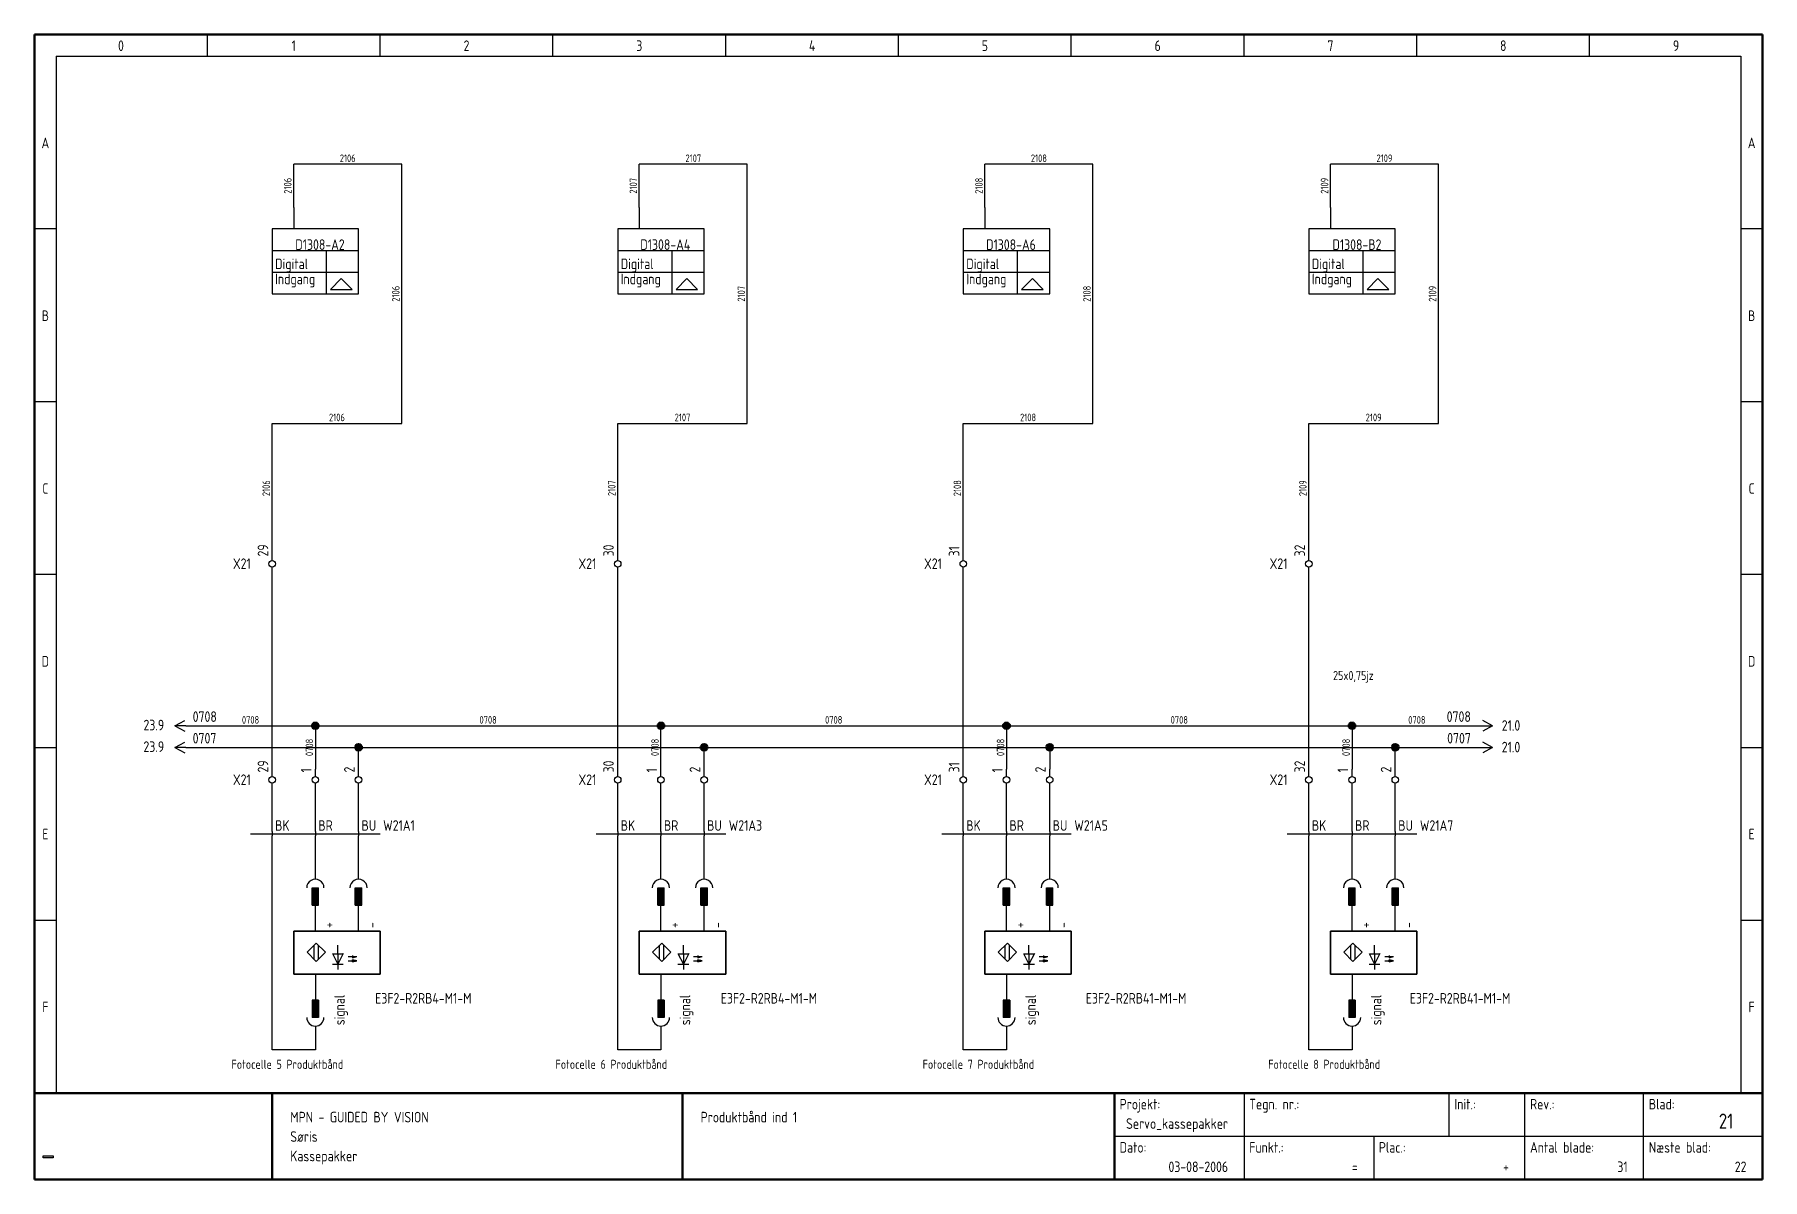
# Model space of a CAD drawing. Header units: millimetres. Extents: x 10 to 410, y 10 to 275.
import ezdxf
from ezdxf.enums import TextEntityAlignment as Align

# ---------------------------------------------------------------- set-up
doc = ezdxf.new("R2010")
doc.units = ezdxf.units.MM
doc.linetypes.add('Caddy_Solid', pattern=[0])
doc.layers.add('2', color=7, linetype='Continuous')
doc.styles.add('Caddy_Vectorfont1p', font='isocp___.ttf', dxfattribs={"width": 0.9})
picture_1 = doc.add_image_def('image1.bmp', size_in_pixel=(51, 10))

msp = doc.modelspace()

# ---------------------------------------------------------------- texts
at = {"lineweight": 25, "style": 'Caddy_Vectorfont1p', "width": 0.9}
for s, height, p in [('2106', 1.75, (82.5, 245.5)), ('2107', 1.75, (162.5, 245.5)), ('2108', 1.75, (242.5, 245.5)), ('2109', 1.75, (322.5, 245.5)), ('2106', 1.75, (80, 185.5)), ('2107', 1.75, (160, 185.5)), ('2108', 1.75, (240, 185.5)), ('2109', 1.75, (320, 185.5)), ('0708', 1.75, (60, 115.5)), ('0708', 1.75, (115, 115.5)), ('0708', 1.75, (195, 115.5)), ('0708', 1.75, (275, 115.5)), ('0708', 1.75, (330, 115.5)), ('E3F2-R2RB4-M1-M', 2.45, (100, 50.7)), ('E3F2-R2RB4-M1-M', 2.45, (180, 50.7)), ('E3F2-R2RB41-M1-M', 2.45, (265, 50.7)), ('E3F2-R2RB41-M1-M', 2.45, (340, 50.7))]:
    msp.add_text(s, height=height, dxfattribs=at).set_placement(p, align=Align.CENTER)
for s, p in [('2106', (69.5, 240)), ('2107', (149.5, 240)), ('2108', (229.5, 240)), ('2109', (309.5, 240)), ('2106', (94.5, 215)), ('2107', (174.5, 215)), ('2108', (254.5, 215)), ('2109', (334.5, 215)), ('2106', (64.5, 170)), ('2107', (144.5, 170)), ('2108', (224.5, 170)), ('2109', (304.5, 170)), ('0708', (74.5, 110)), ('0708', (154.5, 110)), ('0708', (234.5, 110)), ('0708', (314.5, 110))]:
    msp.add_text(s, height=1.75, rotation=90, dxfattribs=at).set_placement(p, align=Align.CENTER)
for s, p in [('25x0,75jz', (310.6, 125.6)), ('Fotocelle 5 Produktbånd ', (55.6, 35.6)), ('Fotocelle 6 Produktbånd ', (130.6, 35.6)), ('Fotocelle 7 Produktbånd ', (215.6, 35.6)), ('Fotocelle 8 Produktbånd ', (295.6, 35.6))]:
    msp.add_text(s, height=2.1, dxfattribs=at).set_placement(p)

# ---------------------------------------------------------------- blocks, each defined once
blk = doc.blocks.new('Blk1')
at = {"linetype": 'Caddy_Solid', "lineweight": 50}
for p, q in [((10, 10), (10, 275)), ((10, 275), (410, 275)), ((410, 275), (410, 10)), ((10, 30), (410, 30)), ((65, 30), (65, 10)), ((160, 30), (160, 10)), ((260, 30), (260, 10)), ((410, 10), (10, 10))]:
    blk.add_line(p, q, dxfattribs=at)
at = {"linetype": 'Caddy_Solid', "lineweight": 25}
for p, q in [((50, 270), (50, 275)), ((90, 270), (90, 275)), ((130, 270), (130, 275)), ((170, 270), (170, 275)), ((210, 270), (210, 275)), ((250, 270), (250, 275)), ((290, 270), (290, 275)), ((330, 270), (330, 275)), ((370, 270), (370, 275)), ((15, 270), (15, 30)), ((15, 270), (405, 270)), ((405, 270), (405, 30)), ((15, 230), (10, 230)), ((410, 230), (405, 230)), ((15, 190), (10, 190)), ((410, 190), (405, 190)), ((15, 150), (10, 150)), ((410, 150), (405, 150)), ((10, 110), (15, 110)), ((405, 110), (410, 110)), ((10, 70), (15, 70)), ((405, 70), (410, 70)), ((10, 30), (15, 30)), ((290, 30), (290, 10)), ((337.5, 20), (337.5, 30)), ((355, 20), (355, 30)), ((382.5, 20), (382.5, 30)), ((405, 30), (410, 30)), ((260, 20), (410, 20)), ((320, 20), (320, 10)), ((355, 10), (355, 20)), ((382.5, 10), (382.5, 20))]:
    blk.add_line(p, q, dxfattribs=at)
at = {"lineweight": 25, "style": 'Caddy_Vectorfont1p', "width": 0.9}
for s, p in [('0', (30, 271.2)), ('1', (70, 271.2)), ('2', (110, 271.2)), ('3', (150, 271.2)), ('4', (190, 271.2)), ('5', (230, 271.2)), ('6', (270, 271.2)), ('7', (310, 271.2)), ('8', (350, 271.2)), ('9', (390, 271.2)), ('A', (12.5, 248.7)), ('A', (407.5, 248.7)), ('B', (12.5, 208.7)), ('B', (407.5, 208.7)), ('C', (12.5, 168.7)), ('C', (407.5, 168.7)), ('D', (12.5, 128.7)), ('D', (407.5, 128.7)), ('E', (12.5, 88.7)), ('E', (407.5, 88.7)), ('F', (12.5, 48.7)), ('F', (407.5, 48.7))]:
    blk.add_text(s, height=2.45, dxfattribs=at).set_placement(p, align=Align.CENTER)
for s, p in [('Projekt:', (261.2, 26.2)), ('Tegn. nr.:', (291.2, 26.2)), ('Init.:', (338.7, 26.2)), ('Rev.:', (356.2, 26.2)), ('Blad:', (383.7, 26.2)), ('MPN - GUIDED BY VISION', (69.2, 23.2)), ('Produktbånd ind 1', (164.2, 23.2)), ('Søris', (69.2, 18.7)), ('Kassepakker', (69.2, 14.2)), ('Dato:', (261.2, 16.2)), ('Funkt.:', (291.2, 16.2)), ('Plac.:', (321.2, 16.2)), ('Antal blade:', (356.2, 16.2)), ('Næste blad:', (383.7, 16.2))]:
    blk.add_text(s, height=2.45, dxfattribs=at).set_placement(p)
for s, p in [('Servo_kassepakker', (286.3, 21.7)), ('03-08-2006', (286.3, 11.7)), ('=', (316.3, 11.7)), ('+', (351.3, 11.7)), ('31', (378.8, 11.7)), ('22', (406.3, 11.7))]:
    blk.add_text(s, height=2.45, dxfattribs=at).set_placement(p, align=Align.RIGHT)
at = {"lineweight": 35, "style": 'Caddy_Vectorfont1p', "width": 0.9}
blk.add_text('21', height=3.5, dxfattribs=at).set_placement((403.25, 21.75), align=Align.RIGHT)
image = blk.add_image(picture_1, insert=(12, 15), size_in_units=(2.32, 0.484))
blk = doc.blocks.new('Blk3')
at = {"linetype": 'Caddy_Solid', "lineweight": 25}
for p, q in [((155, 79.5), (155, 85)), ((154.25, 77.5), (155.75, 77.5)), ((154.25, 73.5), (154.25, 77.5)), ((154.5, 73.5), (154.5, 77.5)), ((154.75, 73.5), (154.75, 77.5)), ((155, 67.5), (155, 77.5)), ((155.25, 73.5), (155.25, 77.5)), ((155.5, 73.5), (155.5, 77.5)), ((155.75, 73.5), (155.75, 77.5)), ((154.25, 73.5), (155.75, 73.5))]:
    blk.add_line(p, q, dxfattribs=at)
blk.add_ellipse((155, 77.5), major_axis=(2, 0), ratio=1, start_param=0, end_param=3.141593, dxfattribs=at)
at = {"lineweight": 25, "style": 'Caddy_Vectorfont1p', "width": 0.9}
blk.add_attdef('$TAG175000_00', (154.05, 80.4), '', height=2.45, rotation=90, dxfattribs=at)
at = {"lineweight": 25, "style": 'Caddy_Vectorfont1p', "width": 0.9, "flags": 1}
for tag, p in [('$TAG160010', (150.5, 76.3)), ('$TAG160040', (150.1, 69.3))]:
    blk.add_attdef(tag, text='', height=2.45, dxfattribs=at).set_placement(p, align=Align.RIGHT)
at = {"lineweight": 25, "style": 'Caddy_Vectorfont1p', "width": 0.9}
blk.add_attdef('$TAG160030', text='', height=2.45, dxfattribs=at).set_placement((150.1, 72.8), align=Align.RIGHT)
blk.add_attdef('$TAG175000_01', text='', height=2.45, rotation=90, dxfattribs=at).set_placement((154.05, 71.9), align=Align.RIGHT)
blk = doc.blocks.new('Blk4')
at = {"linetype": 'Caddy_Solid', "lineweight": 25}
for p, q in [((165, 79.5), (165, 85)), ((164.25, 77.5), (165.75, 77.5)), ((164.25, 73.5), (164.25, 77.5)), ((164.5, 73.5), (164.5, 77.5)), ((164.75, 73.5), (164.75, 77.5)), ((165, 67.5), (165, 77.5)), ((165.25, 73.5), (165.25, 77.5)), ((165.5, 73.5), (165.5, 77.5)), ((165.75, 73.5), (165.75, 77.5)), ((164.25, 73.5), (165.75, 73.5))]:
    blk.add_line(p, q, dxfattribs=at)
blk.add_ellipse((165, 77.5), major_axis=(2, 0), ratio=1, start_param=0, end_param=3.141593, dxfattribs=at)
at = {"lineweight": 25, "style": 'Caddy_Vectorfont1p', "width": 0.9}
blk.add_attdef('$TAG175000_00', (164.05, 80.4), '', height=2.45, rotation=90, dxfattribs=at)
at = {"lineweight": 25, "style": 'Caddy_Vectorfont1p', "width": 0.9, "flags": 1}
for tag, p in [('$TAG160010', (160.5, 76.3)), ('$TAG160040', (160.1, 69.3))]:
    blk.add_attdef(tag, text='', height=2.45, dxfattribs=at).set_placement(p, align=Align.RIGHT)
at = {"lineweight": 25, "style": 'Caddy_Vectorfont1p', "width": 0.9}
blk.add_attdef('$TAG160030', text='', height=2.45, dxfattribs=at).set_placement((160.1, 72.8), align=Align.RIGHT)
blk.add_attdef('$TAG175000_01', text='', height=2.45, rotation=90, dxfattribs=at).set_placement((164.05, 71.9), align=Align.RIGHT)
blk = doc.blocks.new('Blk5')
at = {"linetype": 'Caddy_Solid', "lineweight": 25}
for p, q in [((155, 57.5), (155, 47.5)), ((154.25, 51.5), (154.25, 47.5)), ((155.75, 51.5), (154.25, 51.5)), ((154.5, 51.5), (154.5, 47.5)), ((154.75, 51.5), (154.75, 47.5)), ((155.25, 51.5), (155.25, 47.5)), ((155.5, 51.5), (155.5, 47.5)), ((155.75, 51.5), (155.75, 47.5)), ((155.75, 47.5), (154.25, 47.5)), ((155, 45.5), (155, 40))]:
    blk.add_line(p, q, dxfattribs=at)
blk.add_ellipse((155, 47.5), major_axis=(2, 0), ratio=1, start_param=3.141593, end_param=6.283185, dxfattribs=at)
at = {"lineweight": 25, "style": 'Caddy_Vectorfont1p', "width": 0.9}
blk.add_attdef('$TAG175000_00', (154.05, 52.4), '', height=2.45, rotation=90, dxfattribs=at)
at = {"lineweight": 25, "style": 'Caddy_Vectorfont1p', "width": 0.9, "flags": 1}
for tag, p in [('$TAG160010', (150.5, 46.3)), ('$TAG160040', (150.1, 39.3))]:
    blk.add_attdef(tag, text='', height=2.45, dxfattribs=at).set_placement(p, align=Align.RIGHT)
at = {"lineweight": 25, "style": 'Caddy_Vectorfont1p', "width": 0.9}
blk.add_attdef('$TAG160030', text='', height=2.45, dxfattribs=at).set_placement((150.1, 42.8), align=Align.RIGHT)
blk.add_attdef('$TAG175000_01', text='', height=2.45, rotation=90, dxfattribs=at).set_placement((154.05, 43.9), align=Align.RIGHT)
blk = doc.blocks.new('Blk2')
at = {"linetype": 'Caddy_Solid', "lineweight": 35}
for p, q in [((150, 67.5), (150, 57.5)), ((170, 67.5), (150, 67.5)), ((170, 57.5), (170, 67.5)), ((150, 57.5), (170, 57.5))]:
    blk.add_line(p, q, dxfattribs=at)
at = {"linetype": 'Caddy_Solid', "lineweight": 25}
for p, q in [((155.2, 64.7), (153.08, 62.58)), ((154.7, 60.96), (154.7, 64.2)), ((155.2, 64.7), (157.32, 62.58)), ((155.7, 60.96), (155.7, 64.2)), ((160.2, 62.33), (160.2, 64.2)), ((153.08, 62.58), (155.2, 60.46)), ((155.2, 60.46), (157.32, 62.58)), ((158.95, 62.33), (160.2, 59.83)), ((159, 62.2), (161.4, 62.2)), ((161.45, 62.33), (160.2, 59.83)), ((160.2, 62.33), (160.2, 59.83)), ((162.58, 61.58), (164.58, 61.58)), ((162.58, 60.58), (164.58, 60.58)), ((163.58, 61.83), (163.58, 61.33)), ((163.58, 61.33), (164.58, 61.58)), ((164.58, 60.58), (163.58, 60.83)), ((163.58, 60.33), (163.58, 60.83)), ((163.58, 60.33), (164.58, 60.58)), ((158.95, 59.83), (161.45, 59.83)), ((160.2, 59.83), (160.2, 58.58))]:
    blk.add_line(p, q, dxfattribs=at)
for name in ['Blk3', 'Blk4', 'Blk5']:
    blk.add_blockref(name, (0, 0, 1))
at = {"lineweight": 35, "style": 'Caddy_Vectorfont1p', "width": 0.9}
for s, p in [('+', (159.3, 68.2)), ('-', (169.3, 68.2)), ('signal', (161.8, 45.7))]:
    blk.add_text(s, height=2.45, rotation=90, dxfattribs=at).set_placement(p)
blk = doc.blocks.new('Blk6')
at = {"linetype": 'Caddy_Solid', "lineweight": 25}
for p, q in [((155, 103.25), (155, 105)), ((155, 100), (155, 101.75))]:
    blk.add_line(p, q, dxfattribs=at)
blk.add_circle((155, 102.5), 0.75, dxfattribs=at)
at = {"lineweight": 25, "style": 'Caddy_Vectorfont1p', "width": 0.9, "flags": 1}
blk.add_attdef('$TAG160410', (157.6, 104.2), '', height=2.45, rotation=90, dxfattribs=at)
at = {"layer": '2', "lineweight": 25, "style": 'Caddy_Vectorfont1p', "width": 0.9}
blk.add_attdef('$TAG160400', (154.1, 104.2), '', height=2.45, rotation=90, dxfattribs=at)
at = {"layer": '2', "lineweight": 25, "style": 'Caddy_Vectorfont1p', "width": 0.9, "flags": 1}
for tag, p in [('$TAG140020', (150.05, 108.3)), ('$TAG140050', (150.05, 104.8)), ('$TAG160030', (150.05, 97.8)), ('$TAG160010', (150.05, 101.3)), ('$TAG160040', (150.05, 92.8))]:
    blk.add_attdef(tag, text='', height=2.45, dxfattribs=at).set_placement(p, align=Align.RIGHT)
blk = doc.blocks.new('Blk7')
at = {"linetype": 'Caddy_Solid', "lineweight": 25}
for p, q in [((165, 103.25), (165, 105)), ((165, 100), (165, 101.75))]:
    blk.add_line(p, q, dxfattribs=at)
blk.add_circle((165, 102.5), 0.75, dxfattribs=at)
at = {"lineweight": 25, "style": 'Caddy_Vectorfont1p', "width": 0.9, "flags": 1}
blk.add_attdef('$TAG160410', (167.6, 104.2), '', height=2.45, rotation=90, dxfattribs=at)
at = {"layer": '2', "lineweight": 25, "style": 'Caddy_Vectorfont1p', "width": 0.9}
blk.add_attdef('$TAG160400', (164.1, 104.2), '', height=2.45, rotation=90, dxfattribs=at)
at = {"layer": '2', "lineweight": 25, "style": 'Caddy_Vectorfont1p', "width": 0.9, "flags": 1}
for tag, p in [('$TAG140020', (160.05, 108.3)), ('$TAG140050', (160.05, 104.8)), ('$TAG160030', (160.05, 97.8)), ('$TAG160010', (160.05, 101.3)), ('$TAG160040', (160.05, 92.8))]:
    blk.add_attdef(tag, text='', height=2.45, dxfattribs=at).set_placement(p, align=Align.RIGHT)
blk = doc.blocks.new('Blk8')
at = {"linetype": 'Caddy_Solid', "lineweight": 25}
for p, q in [((145, 103.25), (145, 105)), ((145, 100), (145, 101.75))]:
    blk.add_line(p, q, dxfattribs=at)
blk.add_circle((145, 102.5), 0.75, dxfattribs=at)
at = {"lineweight": 25, "style": 'Caddy_Vectorfont1p', "width": 0.9, "flags": 1}
blk.add_attdef('$TAG160410', (147.6, 104.2), '', height=2.45, rotation=90, dxfattribs=at)
at = {"layer": '2', "lineweight": 25, "style": 'Caddy_Vectorfont1p', "width": 0.9}
blk.add_attdef('$TAG160400', (144.1, 104.2), '', height=2.45, rotation=90, dxfattribs=at)
at = {"layer": '2', "lineweight": 25, "style": 'Caddy_Vectorfont1p', "width": 0.9, "flags": 1}
for tag, p in [('$TAG140020', (140.05, 108.3)), ('$TAG140050', (140.05, 104.8)), ('$TAG160030', (140.05, 97.8)), ('$TAG160040', (140.05, 92.8))]:
    blk.add_attdef(tag, text='', height=2.45, dxfattribs=at).set_placement(p, align=Align.RIGHT)
at = {"layer": '2', "lineweight": 25, "style": 'Caddy_Vectorfont1p', "width": 0.9}
blk.add_attdef('$TAG160010', text='', height=2.45, dxfattribs=at).set_placement((140.05, 101.3), align=Align.RIGHT)
blk = doc.blocks.new('Blk10')
at = {"linetype": 'Caddy_Solid', "lineweight": 25}
for p, q in [((75, 79.5), (75, 85)), ((74.25, 77.5), (75.75, 77.5)), ((74.25, 73.5), (74.25, 77.5)), ((74.5, 73.5), (74.5, 77.5)), ((74.75, 73.5), (74.75, 77.5)), ((75, 67.5), (75, 77.5)), ((75.25, 73.5), (75.25, 77.5)), ((75.5, 73.5), (75.5, 77.5)), ((75.75, 73.5), (75.75, 77.5)), ((74.25, 73.5), (75.75, 73.5))]:
    blk.add_line(p, q, dxfattribs=at)
blk.add_ellipse((75, 77.5), major_axis=(2, 0), ratio=1, start_param=0, end_param=3.141593, dxfattribs=at)
at = {"lineweight": 25, "style": 'Caddy_Vectorfont1p', "width": 0.9}
blk.add_attdef('$TAG175000_00', (74.05, 80.4), '', height=2.45, rotation=90, dxfattribs=at)
at = {"lineweight": 25, "style": 'Caddy_Vectorfont1p', "width": 0.9, "flags": 1}
for tag, p in [('$TAG160010', (70.5, 76.3)), ('$TAG160040', (70.1, 69.3))]:
    blk.add_attdef(tag, text='', height=2.45, dxfattribs=at).set_placement(p, align=Align.RIGHT)
at = {"lineweight": 25, "style": 'Caddy_Vectorfont1p', "width": 0.9}
blk.add_attdef('$TAG160030', text='', height=2.45, dxfattribs=at).set_placement((70.1, 72.8), align=Align.RIGHT)
blk.add_attdef('$TAG175000_01', text='', height=2.45, rotation=90, dxfattribs=at).set_placement((74.05, 71.9), align=Align.RIGHT)
blk = doc.blocks.new('Blk11')
at = {"linetype": 'Caddy_Solid', "lineweight": 25}
for p, q in [((85, 79.5), (85, 85)), ((84.25, 77.5), (85.75, 77.5)), ((84.25, 73.5), (84.25, 77.5)), ((84.5, 73.5), (84.5, 77.5)), ((84.75, 73.5), (84.75, 77.5)), ((85, 67.5), (85, 77.5)), ((85.25, 73.5), (85.25, 77.5)), ((85.5, 73.5), (85.5, 77.5)), ((85.75, 73.5), (85.75, 77.5)), ((84.25, 73.5), (85.75, 73.5))]:
    blk.add_line(p, q, dxfattribs=at)
blk.add_ellipse((85, 77.5), major_axis=(2, 0), ratio=1, start_param=0, end_param=3.141593, dxfattribs=at)
at = {"lineweight": 25, "style": 'Caddy_Vectorfont1p', "width": 0.9}
blk.add_attdef('$TAG175000_00', (84.05, 80.4), '', height=2.45, rotation=90, dxfattribs=at)
at = {"lineweight": 25, "style": 'Caddy_Vectorfont1p', "width": 0.9, "flags": 1}
for tag, p in [('$TAG160010', (80.5, 76.3)), ('$TAG160040', (80.1, 69.3))]:
    blk.add_attdef(tag, text='', height=2.45, dxfattribs=at).set_placement(p, align=Align.RIGHT)
at = {"lineweight": 25, "style": 'Caddy_Vectorfont1p', "width": 0.9}
blk.add_attdef('$TAG160030', text='', height=2.45, dxfattribs=at).set_placement((80.1, 72.8), align=Align.RIGHT)
blk.add_attdef('$TAG175000_01', text='', height=2.45, rotation=90, dxfattribs=at).set_placement((84.05, 71.9), align=Align.RIGHT)
blk = doc.blocks.new('Blk12')
at = {"linetype": 'Caddy_Solid', "lineweight": 25}
for p, q in [((75, 57.5), (75, 47.5)), ((74.25, 51.5), (74.25, 47.5)), ((75.75, 51.5), (74.25, 51.5)), ((74.5, 51.5), (74.5, 47.5)), ((74.75, 51.5), (74.75, 47.5)), ((75.25, 51.5), (75.25, 47.5)), ((75.5, 51.5), (75.5, 47.5)), ((75.75, 51.5), (75.75, 47.5)), ((75.75, 47.5), (74.25, 47.5)), ((75, 45.5), (75, 40))]:
    blk.add_line(p, q, dxfattribs=at)
blk.add_ellipse((75, 47.5), major_axis=(2, 0), ratio=1, start_param=3.141593, end_param=6.283185, dxfattribs=at)
at = {"lineweight": 25, "style": 'Caddy_Vectorfont1p', "width": 0.9}
blk.add_attdef('$TAG175000_00', (74.05, 52.4), '', height=2.45, rotation=90, dxfattribs=at)
at = {"lineweight": 25, "style": 'Caddy_Vectorfont1p', "width": 0.9, "flags": 1}
for tag, p in [('$TAG160010', (70.5, 46.3)), ('$TAG160040', (70.1, 39.3))]:
    blk.add_attdef(tag, text='', height=2.45, dxfattribs=at).set_placement(p, align=Align.RIGHT)
at = {"lineweight": 25, "style": 'Caddy_Vectorfont1p', "width": 0.9}
blk.add_attdef('$TAG160030', text='', height=2.45, dxfattribs=at).set_placement((70.1, 42.8), align=Align.RIGHT)
blk.add_attdef('$TAG175000_01', text='', height=2.45, rotation=90, dxfattribs=at).set_placement((74.05, 43.9), align=Align.RIGHT)
blk = doc.blocks.new('Blk9')
at = {"linetype": 'Caddy_Solid', "lineweight": 35}
for p, q in [((70, 67.5), (70, 57.5)), ((90, 67.5), (70, 67.5)), ((90, 57.5), (90, 67.5)), ((70, 57.5), (90, 57.5))]:
    blk.add_line(p, q, dxfattribs=at)
at = {"linetype": 'Caddy_Solid', "lineweight": 25}
for p, q in [((75.2, 64.7), (73.08, 62.58)), ((74.7, 60.96), (74.7, 64.2)), ((75.2, 64.7), (77.32, 62.58)), ((75.7, 60.96), (75.7, 64.2)), ((80.2, 62.33), (80.2, 64.2)), ((73.08, 62.58), (75.2, 60.46)), ((75.2, 60.46), (77.32, 62.58)), ((78.95, 62.33), (80.2, 59.83)), ((79, 62.2), (81.4, 62.2)), ((81.45, 62.33), (80.2, 59.83)), ((80.2, 62.33), (80.2, 59.83)), ((82.58, 61.58), (84.58, 61.58)), ((82.58, 60.58), (84.58, 60.58)), ((83.58, 61.83), (83.58, 61.33)), ((83.58, 61.33), (84.58, 61.58)), ((84.58, 60.58), (83.58, 60.83)), ((83.58, 60.33), (83.58, 60.83)), ((83.58, 60.33), (84.58, 60.58)), ((78.95, 59.83), (81.45, 59.83)), ((80.2, 59.83), (80.2, 58.58))]:
    blk.add_line(p, q, dxfattribs=at)
for name in ['Blk10', 'Blk11', 'Blk12']:
    blk.add_blockref(name, (0, 0, 1))
at = {"lineweight": 35, "style": 'Caddy_Vectorfont1p', "width": 0.9}
for s, p in [('+', (79.3, 68.2)), ('-', (89.3, 68.2)), ('signal', (81.8, 45.7))]:
    blk.add_text(s, height=2.45, rotation=90, dxfattribs=at).set_placement(p)
blk = doc.blocks.new('Blk13')
at = {"linetype": 'Caddy_Solid', "lineweight": 25}
for p, q in [((75, 103.25), (75, 105)), ((75, 100), (75, 101.75))]:
    blk.add_line(p, q, dxfattribs=at)
blk.add_circle((75, 102.5), 0.75, dxfattribs=at)
at = {"lineweight": 25, "style": 'Caddy_Vectorfont1p', "width": 0.9, "flags": 1}
blk.add_attdef('$TAG160410', (77.6, 104.2), '', height=2.45, rotation=90, dxfattribs=at)
at = {"layer": '2', "lineweight": 25, "style": 'Caddy_Vectorfont1p', "width": 0.9}
blk.add_attdef('$TAG160400', (74.1, 104.2), '', height=2.45, rotation=90, dxfattribs=at)
at = {"layer": '2', "lineweight": 25, "style": 'Caddy_Vectorfont1p', "width": 0.9, "flags": 1}
for tag, p in [('$TAG140020', (70.05, 108.3)), ('$TAG140050', (70.05, 104.8)), ('$TAG160030', (70.05, 97.8)), ('$TAG160010', (70.05, 101.3)), ('$TAG160040', (70.05, 92.8))]:
    blk.add_attdef(tag, text='', height=2.45, dxfattribs=at).set_placement(p, align=Align.RIGHT)
blk = doc.blocks.new('Blk14')
at = {"linetype": 'Caddy_Solid', "lineweight": 25}
for p, q in [((85, 103.25), (85, 105)), ((85, 100), (85, 101.75))]:
    blk.add_line(p, q, dxfattribs=at)
blk.add_circle((85, 102.5), 0.75, dxfattribs=at)
at = {"lineweight": 25, "style": 'Caddy_Vectorfont1p', "width": 0.9, "flags": 1}
blk.add_attdef('$TAG160410', (87.6, 104.2), '', height=2.45, rotation=90, dxfattribs=at)
at = {"layer": '2', "lineweight": 25, "style": 'Caddy_Vectorfont1p', "width": 0.9}
blk.add_attdef('$TAG160400', (84.1, 104.2), '', height=2.45, rotation=90, dxfattribs=at)
at = {"layer": '2', "lineweight": 25, "style": 'Caddy_Vectorfont1p', "width": 0.9, "flags": 1}
for tag, p in [('$TAG140020', (80.05, 108.3)), ('$TAG140050', (80.05, 104.8)), ('$TAG160030', (80.05, 97.8)), ('$TAG160010', (80.05, 101.3)), ('$TAG160040', (80.05, 92.8))]:
    blk.add_attdef(tag, text='', height=2.45, dxfattribs=at).set_placement(p, align=Align.RIGHT)
blk = doc.blocks.new('Blk15')
at = {"linetype": 'Caddy_Solid', "lineweight": 25}
for p, q in [((65, 103.25), (65, 105)), ((65, 100), (65, 101.75))]:
    blk.add_line(p, q, dxfattribs=at)
blk.add_circle((65, 102.5), 0.75, dxfattribs=at)
at = {"lineweight": 25, "style": 'Caddy_Vectorfont1p', "width": 0.9, "flags": 1}
blk.add_attdef('$TAG160410', (67.6, 104.2), '', height=2.45, rotation=90, dxfattribs=at)
at = {"layer": '2', "lineweight": 25, "style": 'Caddy_Vectorfont1p', "width": 0.9}
blk.add_attdef('$TAG160400', (64.1, 104.2), '', height=2.45, rotation=90, dxfattribs=at)
at = {"layer": '2', "lineweight": 25, "style": 'Caddy_Vectorfont1p', "width": 0.9, "flags": 1}
for tag, p in [('$TAG140020', (60.05, 108.3)), ('$TAG140050', (60.05, 104.8)), ('$TAG160030', (60.05, 97.8)), ('$TAG160040', (60.05, 92.8))]:
    blk.add_attdef(tag, text='', height=2.45, dxfattribs=at).set_placement(p, align=Align.RIGHT)
at = {"layer": '2', "lineweight": 25, "style": 'Caddy_Vectorfont1p', "width": 0.9}
blk.add_attdef('$TAG160010', text='', height=2.45, dxfattribs=at).set_placement((60.05, 101.3), align=Align.RIGHT)
blk = doc.blocks.new('Blk17')
at = {"linetype": 'Caddy_Solid', "lineweight": 25}
for p, q in [((235, 79.5), (235, 85)), ((234.25, 77.5), (235.75, 77.5)), ((234.25, 73.5), (234.25, 77.5)), ((234.5, 73.5), (234.5, 77.5)), ((234.75, 73.5), (234.75, 77.5)), ((235, 67.5), (235, 77.5)), ((235.25, 73.5), (235.25, 77.5)), ((235.5, 73.5), (235.5, 77.5)), ((235.75, 73.5), (235.75, 77.5)), ((234.25, 73.5), (235.75, 73.5))]:
    blk.add_line(p, q, dxfattribs=at)
blk.add_ellipse((235, 77.5), major_axis=(2, 0), ratio=1, start_param=0, end_param=3.141593, dxfattribs=at)
at = {"lineweight": 25, "style": 'Caddy_Vectorfont1p', "width": 0.9}
blk.add_attdef('$TAG175000_00', (234.05, 80.4), '', height=2.45, rotation=90, dxfattribs=at)
at = {"lineweight": 25, "style": 'Caddy_Vectorfont1p', "width": 0.9, "flags": 1}
for tag, p in [('$TAG160010', (230.5, 76.3)), ('$TAG160040', (230.1, 69.3))]:
    blk.add_attdef(tag, text='', height=2.45, dxfattribs=at).set_placement(p, align=Align.RIGHT)
at = {"lineweight": 25, "style": 'Caddy_Vectorfont1p', "width": 0.9}
blk.add_attdef('$TAG160030', text='', height=2.45, dxfattribs=at).set_placement((230.1, 72.8), align=Align.RIGHT)
blk.add_attdef('$TAG175000_01', text='', height=2.45, rotation=90, dxfattribs=at).set_placement((234.05, 71.9), align=Align.RIGHT)
blk = doc.blocks.new('Blk18')
at = {"linetype": 'Caddy_Solid', "lineweight": 25}
for p, q in [((245, 79.5), (245, 85)), ((244.25, 77.5), (245.75, 77.5)), ((244.25, 73.5), (244.25, 77.5)), ((244.5, 73.5), (244.5, 77.5)), ((244.75, 73.5), (244.75, 77.5)), ((245, 67.5), (245, 77.5)), ((245.25, 73.5), (245.25, 77.5)), ((245.5, 73.5), (245.5, 77.5)), ((245.75, 73.5), (245.75, 77.5)), ((244.25, 73.5), (245.75, 73.5))]:
    blk.add_line(p, q, dxfattribs=at)
blk.add_ellipse((245, 77.5), major_axis=(2, 0), ratio=1, start_param=0, end_param=3.141593, dxfattribs=at)
at = {"lineweight": 25, "style": 'Caddy_Vectorfont1p', "width": 0.9}
blk.add_attdef('$TAG175000_00', (244.05, 80.4), '', height=2.45, rotation=90, dxfattribs=at)
at = {"lineweight": 25, "style": 'Caddy_Vectorfont1p', "width": 0.9, "flags": 1}
for tag, p in [('$TAG160010', (240.5, 76.3)), ('$TAG160040', (240.1, 69.3))]:
    blk.add_attdef(tag, text='', height=2.45, dxfattribs=at).set_placement(p, align=Align.RIGHT)
at = {"lineweight": 25, "style": 'Caddy_Vectorfont1p', "width": 0.9}
blk.add_attdef('$TAG160030', text='', height=2.45, dxfattribs=at).set_placement((240.1, 72.8), align=Align.RIGHT)
blk.add_attdef('$TAG175000_01', text='', height=2.45, rotation=90, dxfattribs=at).set_placement((244.05, 71.9), align=Align.RIGHT)
blk = doc.blocks.new('Blk19')
at = {"linetype": 'Caddy_Solid', "lineweight": 25}
for p, q in [((235, 57.5), (235, 47.5)), ((234.25, 51.5), (234.25, 47.5)), ((235.75, 51.5), (234.25, 51.5)), ((234.5, 51.5), (234.5, 47.5)), ((234.75, 51.5), (234.75, 47.5)), ((235.25, 51.5), (235.25, 47.5)), ((235.5, 51.5), (235.5, 47.5)), ((235.75, 51.5), (235.75, 47.5)), ((235.75, 47.5), (234.25, 47.5)), ((235, 45.5), (235, 40))]:
    blk.add_line(p, q, dxfattribs=at)
blk.add_ellipse((235, 47.5), major_axis=(2, 0), ratio=1, start_param=3.141593, end_param=6.283185, dxfattribs=at)
at = {"lineweight": 25, "style": 'Caddy_Vectorfont1p', "width": 0.9}
blk.add_attdef('$TAG175000_00', (234.05, 52.4), '', height=2.45, rotation=90, dxfattribs=at)
at = {"lineweight": 25, "style": 'Caddy_Vectorfont1p', "width": 0.9, "flags": 1}
for tag, p in [('$TAG160010', (230.5, 46.3)), ('$TAG160040', (230.1, 39.3))]:
    blk.add_attdef(tag, text='', height=2.45, dxfattribs=at).set_placement(p, align=Align.RIGHT)
at = {"lineweight": 25, "style": 'Caddy_Vectorfont1p', "width": 0.9}
blk.add_attdef('$TAG160030', text='', height=2.45, dxfattribs=at).set_placement((230.1, 42.8), align=Align.RIGHT)
blk.add_attdef('$TAG175000_01', text='', height=2.45, rotation=90, dxfattribs=at).set_placement((234.05, 43.9), align=Align.RIGHT)
blk = doc.blocks.new('Blk16')
at = {"linetype": 'Caddy_Solid', "lineweight": 35}
for p, q in [((230, 67.5), (230, 57.5)), ((250, 67.5), (230, 67.5)), ((250, 57.5), (250, 67.5)), ((230, 57.5), (250, 57.5))]:
    blk.add_line(p, q, dxfattribs=at)
at = {"linetype": 'Caddy_Solid', "lineweight": 25}
for p, q in [((235.2, 64.7), (233.08, 62.58)), ((234.7, 60.96), (234.7, 64.2)), ((235.2, 64.7), (237.32, 62.58)), ((235.7, 60.96), (235.7, 64.2)), ((240.2, 62.33), (240.2, 64.2)), ((233.08, 62.58), (235.2, 60.46)), ((235.2, 60.46), (237.32, 62.58)), ((238.95, 62.33), (240.2, 59.83)), ((239, 62.2), (241.4, 62.2)), ((241.45, 62.33), (240.2, 59.83)), ((240.2, 62.33), (240.2, 59.83)), ((242.58, 61.58), (244.58, 61.58)), ((242.58, 60.58), (244.58, 60.58)), ((243.58, 61.83), (243.58, 61.33)), ((243.58, 61.33), (244.58, 61.58)), ((244.58, 60.58), (243.58, 60.83)), ((243.58, 60.33), (243.58, 60.83)), ((243.58, 60.33), (244.58, 60.58)), ((238.95, 59.83), (241.45, 59.83)), ((240.2, 59.83), (240.2, 58.58))]:
    blk.add_line(p, q, dxfattribs=at)
for name in ['Blk17', 'Blk18', 'Blk19']:
    blk.add_blockref(name, (0, 0, 1))
at = {"lineweight": 35, "style": 'Caddy_Vectorfont1p', "width": 0.9}
for s, p in [('+', (239.3, 68.2)), ('-', (249.3, 68.2)), ('signal', (241.8, 45.7))]:
    blk.add_text(s, height=2.45, rotation=90, dxfattribs=at).set_placement(p)
blk = doc.blocks.new('Blk20')
at = {"linetype": 'Caddy_Solid', "lineweight": 25}
for p, q in [((235, 103.25), (235, 105)), ((235, 100), (235, 101.75))]:
    blk.add_line(p, q, dxfattribs=at)
blk.add_circle((235, 102.5), 0.75, dxfattribs=at)
at = {"lineweight": 25, "style": 'Caddy_Vectorfont1p', "width": 0.9, "flags": 1}
blk.add_attdef('$TAG160410', (237.6, 104.2), '', height=2.45, rotation=90, dxfattribs=at)
at = {"layer": '2', "lineweight": 25, "style": 'Caddy_Vectorfont1p', "width": 0.9}
blk.add_attdef('$TAG160400', (234.1, 104.2), '', height=2.45, rotation=90, dxfattribs=at)
at = {"layer": '2', "lineweight": 25, "style": 'Caddy_Vectorfont1p', "width": 0.9, "flags": 1}
for tag, p in [('$TAG140020', (230.05, 108.3)), ('$TAG140050', (230.05, 104.8)), ('$TAG160030', (230.05, 97.8)), ('$TAG160010', (230.05, 101.3)), ('$TAG160040', (230.05, 92.8))]:
    blk.add_attdef(tag, text='', height=2.45, dxfattribs=at).set_placement(p, align=Align.RIGHT)
blk = doc.blocks.new('Blk21')
at = {"linetype": 'Caddy_Solid', "lineweight": 25}
for p, q in [((245, 103.25), (245, 105)), ((245, 100), (245, 101.75))]:
    blk.add_line(p, q, dxfattribs=at)
blk.add_circle((245, 102.5), 0.75, dxfattribs=at)
at = {"lineweight": 25, "style": 'Caddy_Vectorfont1p', "width": 0.9, "flags": 1}
blk.add_attdef('$TAG160410', (247.6, 104.2), '', height=2.45, rotation=90, dxfattribs=at)
at = {"layer": '2', "lineweight": 25, "style": 'Caddy_Vectorfont1p', "width": 0.9}
blk.add_attdef('$TAG160400', (244.1, 104.2), '', height=2.45, rotation=90, dxfattribs=at)
at = {"layer": '2', "lineweight": 25, "style": 'Caddy_Vectorfont1p', "width": 0.9, "flags": 1}
for tag, p in [('$TAG140020', (240.05, 108.3)), ('$TAG140050', (240.05, 104.8)), ('$TAG160030', (240.05, 97.8)), ('$TAG160010', (240.05, 101.3)), ('$TAG160040', (240.05, 92.8))]:
    blk.add_attdef(tag, text='', height=2.45, dxfattribs=at).set_placement(p, align=Align.RIGHT)
blk = doc.blocks.new('Blk22')
at = {"linetype": 'Caddy_Solid', "lineweight": 25}
for p, q in [((225, 103.25), (225, 105)), ((225, 100), (225, 101.75))]:
    blk.add_line(p, q, dxfattribs=at)
blk.add_circle((225, 102.5), 0.75, dxfattribs=at)
at = {"lineweight": 25, "style": 'Caddy_Vectorfont1p', "width": 0.9, "flags": 1}
blk.add_attdef('$TAG160410', (227.6, 104.2), '', height=2.45, rotation=90, dxfattribs=at)
at = {"layer": '2', "lineweight": 25, "style": 'Caddy_Vectorfont1p', "width": 0.9}
blk.add_attdef('$TAG160400', (224.1, 104.2), '', height=2.45, rotation=90, dxfattribs=at)
at = {"layer": '2', "lineweight": 25, "style": 'Caddy_Vectorfont1p', "width": 0.9, "flags": 1}
for tag, p in [('$TAG140020', (220.05, 108.3)), ('$TAG140050', (220.05, 104.8)), ('$TAG160030', (220.05, 97.8)), ('$TAG160040', (220.05, 92.8))]:
    blk.add_attdef(tag, text='', height=2.45, dxfattribs=at).set_placement(p, align=Align.RIGHT)
at = {"layer": '2', "lineweight": 25, "style": 'Caddy_Vectorfont1p', "width": 0.9}
blk.add_attdef('$TAG160010', text='', height=2.45, dxfattribs=at).set_placement((220.05, 101.3), align=Align.RIGHT)
blk = doc.blocks.new('Blk24')
at = {"linetype": 'Caddy_Solid', "lineweight": 25}
for p, q in [((315, 79.5), (315, 85)), ((314.25, 77.5), (315.75, 77.5)), ((314.25, 73.5), (314.25, 77.5)), ((314.5, 73.5), (314.5, 77.5)), ((314.75, 73.5), (314.75, 77.5)), ((315, 67.5), (315, 77.5)), ((315.25, 73.5), (315.25, 77.5)), ((315.5, 73.5), (315.5, 77.5)), ((315.75, 73.5), (315.75, 77.5)), ((314.25, 73.5), (315.75, 73.5))]:
    blk.add_line(p, q, dxfattribs=at)
blk.add_ellipse((315, 77.5), major_axis=(2, 0), ratio=1, start_param=0, end_param=3.141593, dxfattribs=at)
at = {"lineweight": 25, "style": 'Caddy_Vectorfont1p', "width": 0.9}
blk.add_attdef('$TAG175000_00', (314.05, 80.4), '', height=2.45, rotation=90, dxfattribs=at)
at = {"lineweight": 25, "style": 'Caddy_Vectorfont1p', "width": 0.9, "flags": 1}
for tag, p in [('$TAG160010', (310.5, 76.3)), ('$TAG160040', (310.1, 69.3))]:
    blk.add_attdef(tag, text='', height=2.45, dxfattribs=at).set_placement(p, align=Align.RIGHT)
at = {"lineweight": 25, "style": 'Caddy_Vectorfont1p', "width": 0.9}
blk.add_attdef('$TAG160030', text='', height=2.45, dxfattribs=at).set_placement((310.1, 72.8), align=Align.RIGHT)
blk.add_attdef('$TAG175000_01', text='', height=2.45, rotation=90, dxfattribs=at).set_placement((314.05, 71.9), align=Align.RIGHT)
blk = doc.blocks.new('Blk25')
at = {"linetype": 'Caddy_Solid', "lineweight": 25}
for p, q in [((325, 79.5), (325, 85)), ((324.25, 77.5), (325.75, 77.5)), ((324.25, 73.5), (324.25, 77.5)), ((324.5, 73.5), (324.5, 77.5)), ((324.75, 73.5), (324.75, 77.5)), ((325, 67.5), (325, 77.5)), ((325.25, 73.5), (325.25, 77.5)), ((325.5, 73.5), (325.5, 77.5)), ((325.75, 73.5), (325.75, 77.5)), ((324.25, 73.5), (325.75, 73.5))]:
    blk.add_line(p, q, dxfattribs=at)
blk.add_ellipse((325, 77.5), major_axis=(2, 0), ratio=1, start_param=0, end_param=3.141593, dxfattribs=at)
at = {"lineweight": 25, "style": 'Caddy_Vectorfont1p', "width": 0.9}
blk.add_attdef('$TAG175000_00', (324.05, 80.4), '', height=2.45, rotation=90, dxfattribs=at)
at = {"lineweight": 25, "style": 'Caddy_Vectorfont1p', "width": 0.9, "flags": 1}
for tag, p in [('$TAG160010', (320.5, 76.3)), ('$TAG160040', (320.1, 69.3))]:
    blk.add_attdef(tag, text='', height=2.45, dxfattribs=at).set_placement(p, align=Align.RIGHT)
at = {"lineweight": 25, "style": 'Caddy_Vectorfont1p', "width": 0.9}
blk.add_attdef('$TAG160030', text='', height=2.45, dxfattribs=at).set_placement((320.1, 72.8), align=Align.RIGHT)
blk.add_attdef('$TAG175000_01', text='', height=2.45, rotation=90, dxfattribs=at).set_placement((324.05, 71.9), align=Align.RIGHT)
blk = doc.blocks.new('Blk26')
at = {"linetype": 'Caddy_Solid', "lineweight": 25}
for p, q in [((315, 57.5), (315, 47.5)), ((314.25, 51.5), (314.25, 47.5)), ((315.75, 51.5), (314.25, 51.5)), ((314.5, 51.5), (314.5, 47.5)), ((314.75, 51.5), (314.75, 47.5)), ((315.25, 51.5), (315.25, 47.5)), ((315.5, 51.5), (315.5, 47.5)), ((315.75, 51.5), (315.75, 47.5)), ((315.75, 47.5), (314.25, 47.5)), ((315, 45.5), (315, 40))]:
    blk.add_line(p, q, dxfattribs=at)
blk.add_ellipse((315, 47.5), major_axis=(2, 0), ratio=1, start_param=3.141593, end_param=6.283185, dxfattribs=at)
at = {"lineweight": 25, "style": 'Caddy_Vectorfont1p', "width": 0.9}
blk.add_attdef('$TAG175000_00', (314.05, 52.4), '', height=2.45, rotation=90, dxfattribs=at)
at = {"lineweight": 25, "style": 'Caddy_Vectorfont1p', "width": 0.9, "flags": 1}
for tag, p in [('$TAG160010', (310.5, 46.3)), ('$TAG160040', (310.1, 39.3))]:
    blk.add_attdef(tag, text='', height=2.45, dxfattribs=at).set_placement(p, align=Align.RIGHT)
at = {"lineweight": 25, "style": 'Caddy_Vectorfont1p', "width": 0.9}
blk.add_attdef('$TAG160030', text='', height=2.45, dxfattribs=at).set_placement((310.1, 42.8), align=Align.RIGHT)
blk.add_attdef('$TAG175000_01', text='', height=2.45, rotation=90, dxfattribs=at).set_placement((314.05, 43.9), align=Align.RIGHT)
blk = doc.blocks.new('Blk23')
at = {"linetype": 'Caddy_Solid', "lineweight": 35}
for p, q in [((310, 67.5), (310, 57.5)), ((330, 67.5), (310, 67.5)), ((330, 57.5), (330, 67.5)), ((310, 57.5), (330, 57.5))]:
    blk.add_line(p, q, dxfattribs=at)
at = {"linetype": 'Caddy_Solid', "lineweight": 25}
for p, q in [((315.2, 64.7), (313.08, 62.58)), ((314.7, 60.96), (314.7, 64.2)), ((315.2, 64.7), (317.32, 62.58)), ((315.7, 60.96), (315.7, 64.2)), ((320.2, 62.33), (320.2, 64.2)), ((313.08, 62.58), (315.2, 60.46)), ((315.2, 60.46), (317.32, 62.58)), ((318.95, 62.33), (320.2, 59.83)), ((319, 62.2), (321.4, 62.2)), ((321.45, 62.33), (320.2, 59.83)), ((320.2, 62.33), (320.2, 59.83)), ((322.58, 61.58), (324.58, 61.58)), ((322.58, 60.58), (324.58, 60.58)), ((323.58, 61.83), (323.58, 61.33)), ((323.58, 61.33), (324.58, 61.58)), ((324.58, 60.58), (323.58, 60.83)), ((323.58, 60.33), (323.58, 60.83)), ((323.58, 60.33), (324.58, 60.58)), ((318.95, 59.83), (321.45, 59.83)), ((320.2, 59.83), (320.2, 58.58))]:
    blk.add_line(p, q, dxfattribs=at)
for name in ['Blk24', 'Blk25', 'Blk26']:
    blk.add_blockref(name, (0, 0, 1))
at = {"lineweight": 35, "style": 'Caddy_Vectorfont1p', "width": 0.9}
for s, p in [('+', (319.3, 68.2)), ('-', (329.3, 68.2)), ('signal', (321.8, 45.7))]:
    blk.add_text(s, height=2.45, rotation=90, dxfattribs=at).set_placement(p)
blk = doc.blocks.new('Blk27')
at = {"linetype": 'Caddy_Solid', "lineweight": 25}
for p, q in [((315, 103.25), (315, 105)), ((315, 100), (315, 101.75))]:
    blk.add_line(p, q, dxfattribs=at)
blk.add_circle((315, 102.5), 0.75, dxfattribs=at)
at = {"lineweight": 25, "style": 'Caddy_Vectorfont1p', "width": 0.9, "flags": 1}
blk.add_attdef('$TAG160410', (317.6, 104.2), '', height=2.45, rotation=90, dxfattribs=at)
at = {"layer": '2', "lineweight": 25, "style": 'Caddy_Vectorfont1p', "width": 0.9}
blk.add_attdef('$TAG160400', (314.1, 104.2), '', height=2.45, rotation=90, dxfattribs=at)
at = {"layer": '2', "lineweight": 25, "style": 'Caddy_Vectorfont1p', "width": 0.9, "flags": 1}
for tag, p in [('$TAG140020', (310.05, 108.3)), ('$TAG140050', (310.05, 104.8)), ('$TAG160030', (310.05, 97.8)), ('$TAG160010', (310.05, 101.3)), ('$TAG160040', (310.05, 92.8))]:
    blk.add_attdef(tag, text='', height=2.45, dxfattribs=at).set_placement(p, align=Align.RIGHT)
blk = doc.blocks.new('Blk28')
at = {"linetype": 'Caddy_Solid', "lineweight": 25}
for p, q in [((325, 103.25), (325, 105)), ((325, 100), (325, 101.75))]:
    blk.add_line(p, q, dxfattribs=at)
blk.add_circle((325, 102.5), 0.75, dxfattribs=at)
at = {"lineweight": 25, "style": 'Caddy_Vectorfont1p', "width": 0.9, "flags": 1}
blk.add_attdef('$TAG160410', (327.6, 104.2), '', height=2.45, rotation=90, dxfattribs=at)
at = {"layer": '2', "lineweight": 25, "style": 'Caddy_Vectorfont1p', "width": 0.9}
blk.add_attdef('$TAG160400', (324.1, 104.2), '', height=2.45, rotation=90, dxfattribs=at)
at = {"layer": '2', "lineweight": 25, "style": 'Caddy_Vectorfont1p', "width": 0.9, "flags": 1}
for tag, p in [('$TAG140020', (320.05, 108.3)), ('$TAG140050', (320.05, 104.8)), ('$TAG160030', (320.05, 97.8)), ('$TAG160010', (320.05, 101.3)), ('$TAG160040', (320.05, 92.8))]:
    blk.add_attdef(tag, text='', height=2.45, dxfattribs=at).set_placement(p, align=Align.RIGHT)
blk = doc.blocks.new('Blk29')
at = {"linetype": 'Caddy_Solid', "lineweight": 25}
for p, q in [((305, 103.25), (305, 105)), ((305, 100), (305, 101.75))]:
    blk.add_line(p, q, dxfattribs=at)
blk.add_circle((305, 102.5), 0.75, dxfattribs=at)
at = {"lineweight": 25, "style": 'Caddy_Vectorfont1p', "width": 0.9, "flags": 1}
blk.add_attdef('$TAG160410', (307.6, 104.2), '', height=2.45, rotation=90, dxfattribs=at)
at = {"layer": '2', "lineweight": 25, "style": 'Caddy_Vectorfont1p', "width": 0.9}
blk.add_attdef('$TAG160400', (304.1, 104.2), '', height=2.45, rotation=90, dxfattribs=at)
at = {"layer": '2', "lineweight": 25, "style": 'Caddy_Vectorfont1p', "width": 0.9, "flags": 1}
for tag, p in [('$TAG140020', (300.05, 108.3)), ('$TAG140050', (300.05, 104.8)), ('$TAG160030', (300.05, 97.8)), ('$TAG160040', (300.05, 92.8))]:
    blk.add_attdef(tag, text='', height=2.45, dxfattribs=at).set_placement(p, align=Align.RIGHT)
at = {"layer": '2', "lineweight": 25, "style": 'Caddy_Vectorfont1p', "width": 0.9}
blk.add_attdef('$TAG160010', text='', height=2.45, dxfattribs=at).set_placement((300.05, 101.3), align=Align.RIGHT)
blk = doc.blocks.new('Blk30')
at = {"linetype": 'Caddy_Solid', "lineweight": 25}
for p, q in [((347.5, 115), (345.25, 116.25)), ((345, 115), (347.5, 115)), ((347.5, 115), (345.25, 113.75))]:
    blk.add_line(p, q, dxfattribs=at)
at = {"lineweight": 25, "style": 'Caddy_Vectorfont1p', "width": 0.9}
blk.add_attdef('$TAG160010', text='', height=2.45, dxfattribs=at).set_placement((342.5, 115.9), align=Align.RIGHT)
blk.add_attdef('$TAG160500', (349.65, 113.85), '', height=2.45, dxfattribs=at)
blk = doc.blocks.new('Blk31')
at = {"linetype": 'Caddy_Solid', "lineweight": 25}
for p, q in [((345, 110), (347.5, 110)), ((347.5, 110), (345.25, 111.25)), ((347.5, 110), (345.25, 108.75))]:
    blk.add_line(p, q, dxfattribs=at)
at = {"lineweight": 25, "style": 'Caddy_Vectorfont1p', "width": 0.9}
blk.add_attdef('$TAG160010', text='', height=2.45, dxfattribs=at).set_placement((342.5, 110.9), align=Align.RIGHT)
blk.add_attdef('$TAG160500', (349.65, 108.85), '', height=2.45, dxfattribs=at)
blk = doc.blocks.new('Blk33')
at = {"linetype": 'Caddy_Solid', "lineweight": 25}
for p, q in [((85, 230), (65, 230)), ((65, 230), (65, 215)), ((85, 215), (85, 230)), ((65, 215), (85, 215))]:
    blk.add_line(p, q, dxfattribs=at)
blk = doc.blocks.new('Blk34')
at = {"linetype": 'Caddy_Solid', "lineweight": 25}
blk.add_line((70, 235), (70, 230), dxfattribs=at)
blk = doc.blocks.new('Blk32')
at = {"linetype": 'Caddy_Solid', "lineweight": 25}
for p, q in [((65, 225), (85, 225)), ((77.5, 225), (77.5, 215)), ((65, 220), (85, 220)), ((81, 218.5), (78.5, 216)), ((78.5, 216), (83.5, 216)), ((83.5, 216), (81, 218.5))]:
    blk.add_line(p, q, dxfattribs=at)
for name in ['Blk34', 'Blk33']:
    blk.add_blockref(name, (0, 0, 1))
at = {"lineweight": 25, "style": 'Caddy_Vectorfont1p', "width": 0.9}
for s, p in [('Digital', (65.7, 220.7)), ('Indgang', (65.7, 217.2))]:
    blk.add_text(s, height=2.45, dxfattribs=at).set_placement(p)
blk.add_attdef('$TAG175000_00', (69.05, 233.4), '', height=2.45, rotation=90, dxfattribs=at)
for tag, p in [('$TAG160030', (66.8, 229.7)), ('$TAG160040', (66.8, 226.2)), ('$TAG175100', (81.8, 225.15)), ('$TAG175110', (64.3, 219.15)), ('$TAG175120', (64.3, 216.15)), ('$TAG160500', (64.3, 212.65))]:
    blk.add_attdef(tag, text='', height=2.45, dxfattribs=at).set_placement(p, align=Align.RIGHT)
at = {"lineweight": 25, "style": 'Caddy_Vectorfont1p', "width": 0.9, "flags": 1}
blk.add_attdef('$TAG160010', text='', height=2.45, dxfattribs=at).set_placement((60.96, 224.53), align=Align.RIGHT)
blk = doc.blocks.new('Blk36')
at = {"linetype": 'Caddy_Solid', "lineweight": 25}
for p, q in [((165, 230), (145, 230)), ((145, 230), (145, 215)), ((165, 215), (165, 230)), ((145, 215), (165, 215))]:
    blk.add_line(p, q, dxfattribs=at)
blk = doc.blocks.new('Blk37')
at = {"linetype": 'Caddy_Solid', "lineweight": 25}
blk.add_line((150, 235), (150, 230), dxfattribs=at)
blk = doc.blocks.new('Blk35')
at = {"linetype": 'Caddy_Solid', "lineweight": 25}
for p, q in [((145, 225), (165, 225)), ((157.5, 225), (157.5, 215)), ((145, 220), (165, 220)), ((161, 218.5), (158.5, 216)), ((158.5, 216), (163.5, 216)), ((163.5, 216), (161, 218.5))]:
    blk.add_line(p, q, dxfattribs=at)
for name in ['Blk37', 'Blk36']:
    blk.add_blockref(name, (0, 0, 1))
at = {"lineweight": 25, "style": 'Caddy_Vectorfont1p', "width": 0.9}
for s, p in [('Digital', (145.7, 220.7)), ('Indgang', (145.7, 217.2))]:
    blk.add_text(s, height=2.45, dxfattribs=at).set_placement(p)
blk.add_attdef('$TAG175000_00', (149.05, 233.4), '', height=2.45, rotation=90, dxfattribs=at)
for tag, p in [('$TAG160030', (146.8, 229.7)), ('$TAG160040', (146.8, 226.2)), ('$TAG175100', (161.8, 225.15)), ('$TAG175110', (144.3, 219.15)), ('$TAG175120', (144.3, 216.15)), ('$TAG160500', (144.3, 212.65))]:
    blk.add_attdef(tag, text='', height=2.45, dxfattribs=at).set_placement(p, align=Align.RIGHT)
at = {"lineweight": 25, "style": 'Caddy_Vectorfont1p', "width": 0.9, "flags": 1}
blk.add_attdef('$TAG160010', text='', height=2.45, dxfattribs=at).set_placement((140.96, 224.53), align=Align.RIGHT)
blk = doc.blocks.new('Blk39')
at = {"linetype": 'Caddy_Solid', "lineweight": 25}
for p, q in [((245, 230), (225, 230)), ((225, 230), (225, 215)), ((245, 215), (245, 230)), ((225, 215), (245, 215))]:
    blk.add_line(p, q, dxfattribs=at)
blk = doc.blocks.new('Blk40')
at = {"linetype": 'Caddy_Solid', "lineweight": 25}
blk.add_line((230, 235), (230, 230), dxfattribs=at)
blk = doc.blocks.new('Blk38')
at = {"linetype": 'Caddy_Solid', "lineweight": 25}
for p, q in [((225, 225), (245, 225)), ((237.5, 225), (237.5, 215)), ((225, 220), (245, 220)), ((241, 218.5), (238.5, 216)), ((238.5, 216), (243.5, 216)), ((243.5, 216), (241, 218.5))]:
    blk.add_line(p, q, dxfattribs=at)
for name in ['Blk40', 'Blk39']:
    blk.add_blockref(name, (0, 0, 1))
at = {"lineweight": 25, "style": 'Caddy_Vectorfont1p', "width": 0.9}
for s, p in [('Digital', (225.7, 220.7)), ('Indgang', (225.7, 217.2))]:
    blk.add_text(s, height=2.45, dxfattribs=at).set_placement(p)
blk.add_attdef('$TAG175000_00', (229.05, 233.4), '', height=2.45, rotation=90, dxfattribs=at)
for tag, p in [('$TAG160030', (226.8, 229.7)), ('$TAG160040', (226.8, 226.2)), ('$TAG175100', (241.8, 225.15)), ('$TAG175110', (224.3, 219.15)), ('$TAG175120', (224.3, 216.15)), ('$TAG160500', (224.3, 212.65))]:
    blk.add_attdef(tag, text='', height=2.45, dxfattribs=at).set_placement(p, align=Align.RIGHT)
at = {"lineweight": 25, "style": 'Caddy_Vectorfont1p', "width": 0.9, "flags": 1}
blk.add_attdef('$TAG160010', text='', height=2.45, dxfattribs=at).set_placement((220.96, 224.53), align=Align.RIGHT)
blk = doc.blocks.new('Blk42')
at = {"linetype": 'Caddy_Solid', "lineweight": 25}
for p, q in [((325, 230), (305, 230)), ((305, 230), (305, 215)), ((325, 215), (325, 230)), ((305, 215), (325, 215))]:
    blk.add_line(p, q, dxfattribs=at)
blk = doc.blocks.new('Blk43')
at = {"linetype": 'Caddy_Solid', "lineweight": 25}
blk.add_line((310, 235), (310, 230), dxfattribs=at)
blk = doc.blocks.new('Blk41')
at = {"linetype": 'Caddy_Solid', "lineweight": 25}
for p, q in [((305, 225), (325, 225)), ((317.5, 225), (317.5, 215)), ((305, 220), (325, 220)), ((321, 218.5), (318.5, 216)), ((318.5, 216), (323.5, 216)), ((323.5, 216), (321, 218.5))]:
    blk.add_line(p, q, dxfattribs=at)
for name in ['Blk43', 'Blk42']:
    blk.add_blockref(name, (0, 0, 1))
at = {"lineweight": 25, "style": 'Caddy_Vectorfont1p', "width": 0.9}
for s, p in [('Digital', (305.7, 220.7)), ('Indgang', (305.7, 217.2))]:
    blk.add_text(s, height=2.45, dxfattribs=at).set_placement(p)
blk.add_attdef('$TAG175000_00', (309.05, 233.4), '', height=2.45, rotation=90, dxfattribs=at)
for tag, p in [('$TAG160030', (306.8, 229.7)), ('$TAG160040', (306.8, 226.2)), ('$TAG175100', (321.8, 225.15)), ('$TAG175110', (304.3, 219.15)), ('$TAG175120', (304.3, 216.15)), ('$TAG160500', (304.3, 212.65))]:
    blk.add_attdef(tag, text='', height=2.45, dxfattribs=at).set_placement(p, align=Align.RIGHT)
at = {"lineweight": 25, "style": 'Caddy_Vectorfont1p', "width": 0.9, "flags": 1}
blk.add_attdef('$TAG160010', text='', height=2.45, dxfattribs=at).set_placement((300.96, 224.53), align=Align.RIGHT)
blk = doc.blocks.new('Blk44')
at = {"linetype": 'Caddy_Solid', "lineweight": 25}
for p, q in [((65, 153.25), (65, 155)), ((65, 150), (65, 151.75))]:
    blk.add_line(p, q, dxfattribs=at)
blk.add_circle((65, 152.5), 0.75, dxfattribs=at)
at = {"lineweight": 25, "style": 'Caddy_Vectorfont1p', "width": 0.9, "flags": 1}
blk.add_attdef('$TAG160410', (67.6, 154.2), '', height=2.45, rotation=90, dxfattribs=at)
at = {"layer": '2', "lineweight": 25, "style": 'Caddy_Vectorfont1p', "width": 0.9}
blk.add_attdef('$TAG160400', (64.1, 154.2), '', height=2.45, rotation=90, dxfattribs=at)
at = {"layer": '2', "lineweight": 25, "style": 'Caddy_Vectorfont1p', "width": 0.9, "flags": 1}
for tag, p in [('$TAG140020', (60.05, 158.3)), ('$TAG140050', (60.05, 154.8)), ('$TAG160030', (60.05, 147.8)), ('$TAG160040', (60.05, 142.8))]:
    blk.add_attdef(tag, text='', height=2.45, dxfattribs=at).set_placement(p, align=Align.RIGHT)
at = {"layer": '2', "lineweight": 25, "style": 'Caddy_Vectorfont1p', "width": 0.9}
blk.add_attdef('$TAG160010', text='', height=2.45, dxfattribs=at).set_placement((60.05, 151.3), align=Align.RIGHT)
blk = doc.blocks.new('Blk45')
at = {"linetype": 'Caddy_Solid', "lineweight": 25}
for p, q in [((145, 153.25), (145, 155)), ((145, 150), (145, 151.75))]:
    blk.add_line(p, q, dxfattribs=at)
blk.add_circle((145, 152.5), 0.75, dxfattribs=at)
at = {"lineweight": 25, "style": 'Caddy_Vectorfont1p', "width": 0.9, "flags": 1}
blk.add_attdef('$TAG160410', (147.6, 154.2), '', height=2.45, rotation=90, dxfattribs=at)
at = {"layer": '2', "lineweight": 25, "style": 'Caddy_Vectorfont1p', "width": 0.9}
blk.add_attdef('$TAG160400', (144.1, 154.2), '', height=2.45, rotation=90, dxfattribs=at)
at = {"layer": '2', "lineweight": 25, "style": 'Caddy_Vectorfont1p', "width": 0.9, "flags": 1}
for tag, p in [('$TAG140020', (140.05, 158.3)), ('$TAG140050', (140.05, 154.8)), ('$TAG160030', (140.05, 147.8)), ('$TAG160040', (140.05, 142.8))]:
    blk.add_attdef(tag, text='', height=2.45, dxfattribs=at).set_placement(p, align=Align.RIGHT)
at = {"layer": '2', "lineweight": 25, "style": 'Caddy_Vectorfont1p', "width": 0.9}
blk.add_attdef('$TAG160010', text='', height=2.45, dxfattribs=at).set_placement((140.05, 151.3), align=Align.RIGHT)
blk = doc.blocks.new('Blk46')
at = {"linetype": 'Caddy_Solid', "lineweight": 25}
for p, q in [((225, 153.25), (225, 155)), ((225, 150), (225, 151.75))]:
    blk.add_line(p, q, dxfattribs=at)
blk.add_circle((225, 152.5), 0.75, dxfattribs=at)
at = {"lineweight": 25, "style": 'Caddy_Vectorfont1p', "width": 0.9, "flags": 1}
blk.add_attdef('$TAG160410', (227.6, 154.2), '', height=2.45, rotation=90, dxfattribs=at)
at = {"layer": '2', "lineweight": 25, "style": 'Caddy_Vectorfont1p', "width": 0.9}
blk.add_attdef('$TAG160400', (224.1, 154.2), '', height=2.45, rotation=90, dxfattribs=at)
at = {"layer": '2', "lineweight": 25, "style": 'Caddy_Vectorfont1p', "width": 0.9, "flags": 1}
for tag, p in [('$TAG140020', (220.05, 158.3)), ('$TAG140050', (220.05, 154.8)), ('$TAG160030', (220.05, 147.8)), ('$TAG160040', (220.05, 142.8))]:
    blk.add_attdef(tag, text='', height=2.45, dxfattribs=at).set_placement(p, align=Align.RIGHT)
at = {"layer": '2', "lineweight": 25, "style": 'Caddy_Vectorfont1p', "width": 0.9}
blk.add_attdef('$TAG160010', text='', height=2.45, dxfattribs=at).set_placement((220.05, 151.3), align=Align.RIGHT)
blk = doc.blocks.new('Blk47')
at = {"linetype": 'Caddy_Solid', "lineweight": 25}
for p, q in [((305, 153.25), (305, 155)), ((305, 150), (305, 151.75))]:
    blk.add_line(p, q, dxfattribs=at)
blk.add_circle((305, 152.5), 0.75, dxfattribs=at)
at = {"lineweight": 25, "style": 'Caddy_Vectorfont1p', "width": 0.9, "flags": 1}
blk.add_attdef('$TAG160410', (307.6, 154.2), '', height=2.45, rotation=90, dxfattribs=at)
at = {"layer": '2', "lineweight": 25, "style": 'Caddy_Vectorfont1p', "width": 0.9}
blk.add_attdef('$TAG160400', (304.1, 154.2), '', height=2.45, rotation=90, dxfattribs=at)
at = {"layer": '2', "lineweight": 25, "style": 'Caddy_Vectorfont1p', "width": 0.9, "flags": 1}
for tag, p in [('$TAG140020', (300.05, 158.3)), ('$TAG140050', (300.05, 154.8)), ('$TAG160030', (300.05, 147.8)), ('$TAG160040', (300.05, 142.8))]:
    blk.add_attdef(tag, text='', height=2.45, dxfattribs=at).set_placement(p, align=Align.RIGHT)
at = {"layer": '2', "lineweight": 25, "style": 'Caddy_Vectorfont1p', "width": 0.9}
blk.add_attdef('$TAG160010', text='', height=2.45, dxfattribs=at).set_placement((300.05, 151.3), align=Align.RIGHT)
blk = doc.blocks.new('Blk48')
at = {"linetype": 'Caddy_Solid', "lineweight": 25}
for p, q in [((42.5, 115), (44.75, 116.25)), ((42.5, 115), (44.75, 113.75)), ((45, 115), (42.5, 115))]:
    blk.add_line(p, q, dxfattribs=at)
at = {"lineweight": 25, "style": 'Caddy_Vectorfont1p', "width": 0.9}
blk.add_attdef('$TAG160500', text='', height=2.45, dxfattribs=at).set_placement((40, 113.95), align=Align.RIGHT)
blk.add_attdef('$TAG160010', (46.6, 115.9), '', height=2.45, dxfattribs=at)
blk = doc.blocks.new('Blk49')
at = {"linetype": 'Caddy_Solid', "lineweight": 25}
for p, q in [((42.5, 110), (44.75, 111.25)), ((42.5, 110), (44.75, 108.75)), ((45, 110), (42.5, 110))]:
    blk.add_line(p, q, dxfattribs=at)
at = {"lineweight": 25, "style": 'Caddy_Vectorfont1p', "width": 0.9}
blk.add_attdef('$TAG160010', (46.6, 110.9), '', height=2.45, dxfattribs=at)
blk.add_attdef('$TAG160500', text='', height=2.45, dxfattribs=at).set_placement((40, 108.95), align=Align.RIGHT)
blk = doc.blocks.new('Blk50')
at = {"linetype": 'Caddy_Solid', "lineweight": 25}
blk.add_line((65, 90.5), (65, 89.5), dxfattribs=at)
at = {"lineweight": 25, "style": 'Caddy_Vectorfont1p', "width": 0.9}
for tag, p in [('$TAG160210', (65.7, 90.7)), ('$TAG160010', (90.7, 90.7))]:
    blk.add_attdef(tag, p, '', height=2.45, dxfattribs=at)
at = {"lineweight": 25, "style": 'Caddy_Vectorfont1p', "width": 0.9, "flags": 1}
for tag, p in [('$TAG160220', (65.7, 85.7)), ('$TAG160030', (90.7, 85.7)), ('$TAG160230', (65.7, 80.7)), ('$TAG160200', (90.7, 80.7)), ('$TAG160040', (90.7, 75.7)), ('$TAG160101', (90.7, 70.7))]:
    blk.add_attdef(tag, p, '', height=2.45, dxfattribs=at)
blk = doc.blocks.new('Blk51')
at = {"linetype": 'Caddy_Solid', "lineweight": 25}
blk.add_line((75, 90.5), (75, 89.5), dxfattribs=at)
at = {"lineweight": 25, "style": 'Caddy_Vectorfont1p', "width": 0.9}
blk.add_attdef('$TAG160210', (75.7, 90.7), '', height=2.45, dxfattribs=at)
at = {"lineweight": 25, "style": 'Caddy_Vectorfont1p', "width": 0.9, "flags": 1}
for tag, p in [('$TAG160010', (90.7, 90.7)), ('$TAG160220', (75.7, 85.7)), ('$TAG160030', (90.7, 85.7)), ('$TAG160230', (75.7, 80.7)), ('$TAG160200', (90.7, 80.7)), ('$TAG160040', (90.7, 75.7)), ('$TAG160101', (90.7, 70.7))]:
    blk.add_attdef(tag, p, '', height=2.45, dxfattribs=at)
blk = doc.blocks.new('Blk52')
at = {"linetype": 'Caddy_Solid', "lineweight": 25}
blk.add_line((85, 90.5), (85, 89.5), dxfattribs=at)
at = {"lineweight": 25, "style": 'Caddy_Vectorfont1p', "width": 0.9}
for tag, p in [('$TAG160210', (85.7, 90.7)), ('$TAG160010', (90.7, 90.7))]:
    blk.add_attdef(tag, p, '', height=2.45, dxfattribs=at)
at = {"lineweight": 25, "style": 'Caddy_Vectorfont1p', "width": 0.9, "flags": 1}
for tag, p in [('$TAG160220', (85.7, 85.7)), ('$TAG160030', (90.7, 85.7)), ('$TAG160230', (85.7, 80.7)), ('$TAG160200', (90.7, 80.7)), ('$TAG160040', (90.7, 75.7)), ('$TAG160101', (90.7, 70.7))]:
    blk.add_attdef(tag, p, '', height=2.45, dxfattribs=at)
blk = doc.blocks.new('Blk53')
at = {"linetype": 'Caddy_Solid', "lineweight": 25}
blk.add_line((145, 90.5), (145, 89.5), dxfattribs=at)
at = {"lineweight": 25, "style": 'Caddy_Vectorfont1p', "width": 0.9}
blk.add_attdef('$TAG160210', (145.7, 90.7), '', height=2.45, dxfattribs=at)
at = {"lineweight": 25, "style": 'Caddy_Vectorfont1p', "width": 0.9, "flags": 1}
for tag, p in [('$TAG160010', (170.7, 90.7)), ('$TAG160220', (145.7, 85.7)), ('$TAG160030', (170.7, 85.7)), ('$TAG160230', (145.7, 80.7)), ('$TAG160200', (170.7, 80.7)), ('$TAG160040', (170.7, 75.7)), ('$TAG160101', (170.7, 70.7))]:
    blk.add_attdef(tag, p, '', height=2.45, dxfattribs=at)
blk = doc.blocks.new('Blk54')
at = {"linetype": 'Caddy_Solid', "lineweight": 25}
blk.add_line((155, 90.5), (155, 89.5), dxfattribs=at)
at = {"lineweight": 25, "style": 'Caddy_Vectorfont1p', "width": 0.9}
blk.add_attdef('$TAG160210', (155.7, 90.7), '', height=2.45, dxfattribs=at)
at = {"lineweight": 25, "style": 'Caddy_Vectorfont1p', "width": 0.9, "flags": 1}
for tag, p in [('$TAG160010', (170.7, 90.7)), ('$TAG160220', (155.7, 85.7)), ('$TAG160030', (170.7, 85.7)), ('$TAG160230', (155.7, 80.7)), ('$TAG160200', (170.7, 80.7)), ('$TAG160040', (170.7, 75.7)), ('$TAG160101', (170.7, 70.7))]:
    blk.add_attdef(tag, p, '', height=2.45, dxfattribs=at)
blk = doc.blocks.new('Blk55')
at = {"linetype": 'Caddy_Solid', "lineweight": 25}
blk.add_line((165, 90.5), (165, 89.5), dxfattribs=at)
at = {"lineweight": 25, "style": 'Caddy_Vectorfont1p', "width": 0.9}
for tag, p in [('$TAG160210', (165.7, 90.7)), ('$TAG160010', (170.7, 90.7)), ('$TAG160030', (170.7, 85.7)), ('$TAG160200', (170.7, 80.7))]:
    blk.add_attdef(tag, p, '', height=2.45, dxfattribs=at)
at = {"lineweight": 25, "style": 'Caddy_Vectorfont1p', "width": 0.9, "flags": 1}
for tag, p in [('$TAG160220', (165.7, 85.7)), ('$TAG160230', (165.7, 80.7)), ('$TAG160040', (170.7, 75.7)), ('$TAG160101', (170.7, 70.7))]:
    blk.add_attdef(tag, p, '', height=2.45, dxfattribs=at)
blk = doc.blocks.new('Blk56')
at = {"linetype": 'Caddy_Solid', "lineweight": 25}
blk.add_line((225, 90.5), (225, 89.5), dxfattribs=at)
at = {"lineweight": 25, "style": 'Caddy_Vectorfont1p', "width": 0.9}
blk.add_attdef('$TAG160210', (225.7, 90.7), '', height=2.45, dxfattribs=at)
at = {"lineweight": 25, "style": 'Caddy_Vectorfont1p', "width": 0.9, "flags": 1}
for tag, p in [('$TAG160010', (250.7, 90.7)), ('$TAG160220', (225.7, 85.7)), ('$TAG160030', (250.7, 85.7)), ('$TAG160230', (225.7, 80.7)), ('$TAG160200', (250.7, 80.7)), ('$TAG160040', (250.7, 75.7)), ('$TAG160101', (250.7, 70.7))]:
    blk.add_attdef(tag, p, '', height=2.45, dxfattribs=at)
blk = doc.blocks.new('Blk57')
at = {"linetype": 'Caddy_Solid', "lineweight": 25}
blk.add_line((235, 90.5), (235, 89.5), dxfattribs=at)
at = {"lineweight": 25, "style": 'Caddy_Vectorfont1p', "width": 0.9}
blk.add_attdef('$TAG160210', (235.7, 90.7), '', height=2.45, dxfattribs=at)
at = {"lineweight": 25, "style": 'Caddy_Vectorfont1p', "width": 0.9, "flags": 1}
for tag, p in [('$TAG160010', (250.7, 90.7)), ('$TAG160220', (235.7, 85.7)), ('$TAG160030', (250.7, 85.7)), ('$TAG160230', (235.7, 80.7)), ('$TAG160200', (250.7, 80.7)), ('$TAG160040', (250.7, 75.7)), ('$TAG160101', (250.7, 70.7))]:
    blk.add_attdef(tag, p, '', height=2.45, dxfattribs=at)
blk = doc.blocks.new('Blk58')
at = {"linetype": 'Caddy_Solid', "lineweight": 25}
blk.add_line((245, 90.5), (245, 89.5), dxfattribs=at)
at = {"lineweight": 25, "style": 'Caddy_Vectorfont1p', "width": 0.9}
for tag, p in [('$TAG160210', (245.7, 90.7)), ('$TAG160010', (250.7, 90.7))]:
    blk.add_attdef(tag, p, '', height=2.45, dxfattribs=at)
at = {"lineweight": 25, "style": 'Caddy_Vectorfont1p', "width": 0.9, "flags": 1}
for tag, p in [('$TAG160220', (245.7, 85.7)), ('$TAG160030', (250.7, 85.7)), ('$TAG160230', (245.7, 80.7)), ('$TAG160200', (250.7, 80.7)), ('$TAG160040', (250.7, 75.7)), ('$TAG160101', (250.7, 70.7))]:
    blk.add_attdef(tag, p, '', height=2.45, dxfattribs=at)
blk = doc.blocks.new('Blk59')
at = {"linetype": 'Caddy_Solid', "lineweight": 25}
blk.add_line((305, 90.5), (305, 89.5), dxfattribs=at)
at = {"lineweight": 25, "style": 'Caddy_Vectorfont1p', "width": 0.9}
for tag, p in [('$TAG160210', (305.7, 90.7)), ('$TAG160010', (330.7, 90.7))]:
    blk.add_attdef(tag, p, '', height=2.45, dxfattribs=at)
at = {"lineweight": 25, "style": 'Caddy_Vectorfont1p', "width": 0.9, "flags": 1}
for tag, p in [('$TAG160220', (305.7, 85.7)), ('$TAG160030', (330.7, 85.7)), ('$TAG160230', (305.7, 80.7)), ('$TAG160200', (330.7, 80.7)), ('$TAG160040', (330.7, 75.7)), ('$TAG160101', (330.7, 70.7))]:
    blk.add_attdef(tag, p, '', height=2.45, dxfattribs=at)
blk = doc.blocks.new('Blk60')
at = {"linetype": 'Caddy_Solid', "lineweight": 25}
blk.add_line((315, 90.5), (315, 89.5), dxfattribs=at)
at = {"lineweight": 25, "style": 'Caddy_Vectorfont1p', "width": 0.9}
blk.add_attdef('$TAG160210', (315.7, 90.7), '', height=2.45, dxfattribs=at)
at = {"lineweight": 25, "style": 'Caddy_Vectorfont1p', "width": 0.9, "flags": 1}
for tag, p in [('$TAG160010', (330.7, 90.7)), ('$TAG160220', (315.7, 85.7)), ('$TAG160030', (330.7, 85.7)), ('$TAG160230', (315.7, 80.7)), ('$TAG160200', (330.7, 80.7)), ('$TAG160040', (330.7, 75.7)), ('$TAG160101', (330.7, 70.7))]:
    blk.add_attdef(tag, p, '', height=2.45, dxfattribs=at)
blk = doc.blocks.new('Blk61')
at = {"linetype": 'Caddy_Solid', "lineweight": 25}
blk.add_line((325, 90.5), (325, 89.5), dxfattribs=at)
at = {"lineweight": 25, "style": 'Caddy_Vectorfont1p', "width": 0.9}
for tag, p in [('$TAG160210', (325.7, 90.7)), ('$TAG160010', (330.7, 90.7))]:
    blk.add_attdef(tag, p, '', height=2.45, dxfattribs=at)
at = {"lineweight": 25, "style": 'Caddy_Vectorfont1p', "width": 0.9, "flags": 1}
for tag, p in [('$TAG160220', (325.7, 85.7)), ('$TAG160030', (330.7, 85.7)), ('$TAG160230', (325.7, 80.7)), ('$TAG160200', (330.7, 80.7)), ('$TAG160040', (330.7, 75.7)), ('$TAG160101', (330.7, 70.7))]:
    blk.add_attdef(tag, p, '', height=2.45, dxfattribs=at)

# ---------------------------------------------------------------- linework, layer by layer
at = {"linetype": 'Caddy_Solid', "lineweight": 25}
for p, q in [((95, 245), (70, 245)), ((70, 235), (70, 245)), ((95, 185), (95, 245)), ((150, 235), (150, 245)), ((175, 245), (150, 245)), ((175, 185), (175, 245)), ((230, 235), (230, 245)), ((255, 245), (230, 245)), ((255, 185), (255, 245)), ((310, 235), (310, 245)), ((335, 245), (310, 245)), ((335, 185), (335, 245)), ((65, 185), (95, 185)), ((65, 155), (65, 185)), ((145, 185), (175, 185)), ((145, 155), (145, 185)), ((225, 185), (255, 185)), ((225, 155), (225, 185)), ((305, 185), (335, 185)), ((305, 155), (305, 185)), ((65, 105), (65, 150)), ((145, 105), (145, 150)), ((225, 105), (225, 150)), ((305, 105), (305, 150)), ((45, 115), (75, 115)), ((75, 115), (75, 105)), ((75, 115), (155, 115)), ((155, 105), (155, 115)), ((155, 115), (235, 115)), ((235, 115), (235, 105)), ((235, 115), (315, 115)), ((315, 115), (315, 105)), ((315, 115), (345, 115)), ((45, 110), (85, 110)), ((85, 105), (85, 110)), ((85, 110), (165, 110)), ((165, 105), (165, 110)), ((165, 110), (245, 110)), ((245, 110), (245, 105)), ((245, 110), (325, 110)), ((325, 105), (325, 110)), ((325, 110), (345, 110)), ((65, 94.5), (65, 100)), ((75, 90.5), (75, 100)), ((85, 90.5), (85, 100)), ((145, 94.5), (145, 100)), ((155, 90.5), (155, 100)), ((165, 90.5), (165, 100)), ((225, 94.5), (225, 100)), ((235, 90.5), (235, 100)), ((245, 90.5), (245, 100)), ((305, 94.5), (305, 100)), ((315, 90.5), (315, 100)), ((325, 90.5), (325, 100)), ((65, 94.5), (65, 94.5)), ((65, 90.5), (65, 94.5)), ((145, 94.5), (145, 94.5)), ((145, 90.5), (145, 94.5)), ((225, 94.5), (225, 94.5)), ((225, 90.5), (225, 94.5)), ((305, 94.5), (305, 94.5)), ((305, 90.5), (305, 94.5)), ((60, 90), (90, 90)), ((65, 40), (65, 89.5)), ((75, 85), (75, 89.5)), ((85, 85), (85, 89.5)), ((140, 90), (170, 90)), ((145, 40), (145, 89.5)), ((155, 85), (155, 89.5)), ((165, 85), (165, 89.5)), ((220, 90), (250, 90)), ((225, 40), (225, 89.5)), ((235, 85), (235, 89.5)), ((245, 85), (245, 89.5)), ((300, 90), (330, 90)), ((305, 40), (305, 89.5)), ((315, 85), (315, 89.5)), ((325, 85), (325, 89.5)), ((155, 80), (155, 85)), ((165, 80), (165, 85)), ((75, 40), (65, 40)), ((155, 40), (145, 40)), ((235, 40), (225, 40)), ((315, 40), (305, 40))]:
    msp.add_line(p, q, dxfattribs=at)
at = {"lineweight": 40}
for centre, radius in [((75, 115), 0.8), ((75, 115), 0.6), ((75, 115), 0.4), ((155, 115), 0.8), ((155, 115), 0.6), ((155, 115), 0.4), ((235, 115), 0.8), ((235, 115), 0.6), ((235, 115), 0.4), ((315, 115), 0.8), ((315, 115), 0.6), ((315, 115), 0.4), ((85, 110), 0.8), ((85, 110), 0.6), ((85, 110), 0.4), ((165, 110), 0.8), ((165, 110), 0.6), ((165, 110), 0.4), ((245, 110), 0.8), ((245, 110), 0.6), ((245, 110), 0.4), ((325, 110), 0.8), ((325, 110), 0.6), ((325, 110), 0.4)]:
    msp.add_circle(centre, radius, dxfattribs=at)

# ---------------------------------------------------------------- block references
for name in ['Blk1', 'Blk9', 'Blk2', 'Blk16', 'Blk23']:
    msp.add_blockref(name, (0, 0, 1))
ref = msp.add_blockref('Blk32', (0, 0, 1))
ref.add_attrib('$TAG175100', 'D1308-A2', dxfattribs={"lineweight": 25, "height": 2.45, "style": 'Caddy_Vectorfont1p', "width": 0.9}).set_placement((81.8, 225.15), align=Align.RIGHT)
ref = msp.add_blockref('Blk35', (0, 0, 1))
ref.add_attrib('$TAG175100', 'D1308-A4', dxfattribs={"lineweight": 25, "height": 2.45, "style": 'Caddy_Vectorfont1p', "width": 0.9}).set_placement((161.8, 225.15), align=Align.RIGHT)
ref = msp.add_blockref('Blk38', (0, 0, 1))
ref.add_attrib('$TAG175100', 'D1308-A6', dxfattribs={"lineweight": 25, "height": 2.45, "style": 'Caddy_Vectorfont1p', "width": 0.9}).set_placement((241.8, 225.15), align=Align.RIGHT)
ref = msp.add_blockref('Blk41', (0, 0, 1))
ref.add_attrib('$TAG175100', 'D1308-B2', dxfattribs={"lineweight": 25, "height": 2.45, "style": 'Caddy_Vectorfont1p', "width": 0.9}).set_placement((321.8, 225.15), align=Align.RIGHT)
ref = msp.add_blockref('Blk44', (0, 0, 1))
ref.add_attrib('$TAG160010', 'X21', dxfattribs={"layer": '2', "lineweight": 25, "height": 2.45, "style": 'Caddy_Vectorfont1p', "width": 0.9}).set_placement((60.05, 151.3), align=Align.RIGHT)
ref.add_attrib('$TAG160400', '29', (64.1, 154.2), dxfattribs={"layer": '2', "lineweight": 25, "height": 2.45, "rotation": 90, "style": 'Caddy_Vectorfont1p', "width": 0.9})
ref = msp.add_blockref('Blk45', (0, 0, 1))
ref.add_attrib('$TAG160010', 'X21', dxfattribs={"layer": '2', "lineweight": 25, "height": 2.45, "style": 'Caddy_Vectorfont1p', "width": 0.9}).set_placement((140.05, 151.3), align=Align.RIGHT)
ref.add_attrib('$TAG160400', '30', (144.1, 154.2), dxfattribs={"layer": '2', "lineweight": 25, "height": 2.45, "rotation": 90, "style": 'Caddy_Vectorfont1p', "width": 0.9})
ref = msp.add_blockref('Blk46', (0, 0, 1))
ref.add_attrib('$TAG160010', 'X21', dxfattribs={"layer": '2', "lineweight": 25, "height": 2.45, "style": 'Caddy_Vectorfont1p', "width": 0.9}).set_placement((220.05, 151.3), align=Align.RIGHT)
ref.add_attrib('$TAG160400', '31', (224.1, 154.2), dxfattribs={"layer": '2', "lineweight": 25, "height": 2.45, "rotation": 90, "style": 'Caddy_Vectorfont1p', "width": 0.9})
ref = msp.add_blockref('Blk47', (0, 0, 1))
ref.add_attrib('$TAG160010', 'X21', dxfattribs={"layer": '2', "lineweight": 25, "height": 2.45, "style": 'Caddy_Vectorfont1p', "width": 0.9}).set_placement((300.05, 151.3), align=Align.RIGHT)
ref.add_attrib('$TAG160400', '32', (304.1, 154.2), dxfattribs={"layer": '2', "lineweight": 25, "height": 2.45, "rotation": 90, "style": 'Caddy_Vectorfont1p', "width": 0.9})
ref = msp.add_blockref('Blk48', (0, 0, 1))
ref.add_attrib('$TAG160010', '0708', (46.6, 115.9), dxfattribs={"lineweight": 25, "height": 2.45, "style": 'Caddy_Vectorfont1p', "width": 0.9})
ref.add_attrib('$TAG160500', '23.9', dxfattribs={"lineweight": 25, "height": 2.45, "style": 'Caddy_Vectorfont1p', "width": 0.9}).set_placement((40, 113.95), align=Align.RIGHT)
ref = msp.add_blockref('Blk30', (0, 0, 1))
ref.add_attrib('$TAG160010', '0708', dxfattribs={"lineweight": 25, "height": 2.45, "style": 'Caddy_Vectorfont1p', "width": 0.9}).set_placement((342.5, 115.9), align=Align.RIGHT)
ref.add_attrib('$TAG160500', '21.0', (349.65, 113.85), dxfattribs={"lineweight": 25, "height": 2.45, "style": 'Caddy_Vectorfont1p', "width": 0.9})
ref = msp.add_blockref('Blk49', (0, 0, 1))
ref.add_attrib('$TAG160010', '0707', (46.6, 110.9), dxfattribs={"lineweight": 25, "height": 2.45, "style": 'Caddy_Vectorfont1p', "width": 0.9})
ref.add_attrib('$TAG160500', '23.9', dxfattribs={"lineweight": 25, "height": 2.45, "style": 'Caddy_Vectorfont1p', "width": 0.9}).set_placement((40, 108.95), align=Align.RIGHT)
ref = msp.add_blockref('Blk31', (0, 0, 1))
ref.add_attrib('$TAG160010', '0707', dxfattribs={"lineweight": 25, "height": 2.45, "style": 'Caddy_Vectorfont1p', "width": 0.9}).set_placement((342.5, 110.9), align=Align.RIGHT)
ref.add_attrib('$TAG160500', '21.0', (349.65, 108.85), dxfattribs={"lineweight": 25, "height": 2.45, "style": 'Caddy_Vectorfont1p', "width": 0.9})
ref = msp.add_blockref('Blk15', (0, 0, 1))
ref.add_attrib('$TAG160010', 'X21', dxfattribs={"layer": '2', "lineweight": 25, "height": 2.45, "style": 'Caddy_Vectorfont1p', "width": 0.9}).set_placement((60.05, 101.3), align=Align.RIGHT)
ref.add_attrib('$TAG160400', '29', (64.1, 104.2), dxfattribs={"layer": '2', "lineweight": 25, "height": 2.45, "rotation": 90, "style": 'Caddy_Vectorfont1p', "width": 0.9})
ref = msp.add_blockref('Blk13', (0, 0, 1))
ref.add_attrib('$TAG160400', '1', (74.1, 104.2), dxfattribs={"layer": '2', "lineweight": 25, "height": 2.45, "rotation": 90, "style": 'Caddy_Vectorfont1p', "width": 0.9})
ref = msp.add_blockref('Blk14', (0, 0, 1))
ref.add_attrib('$TAG160400', '2', (84.1, 104.2), dxfattribs={"layer": '2', "lineweight": 25, "height": 2.45, "rotation": 90, "style": 'Caddy_Vectorfont1p', "width": 0.9})
ref = msp.add_blockref('Blk8', (0, 0, 1))
ref.add_attrib('$TAG160010', 'X21', dxfattribs={"layer": '2', "lineweight": 25, "height": 2.45, "style": 'Caddy_Vectorfont1p', "width": 0.9}).set_placement((140.05, 101.3), align=Align.RIGHT)
ref.add_attrib('$TAG160400', '30', (144.1, 104.2), dxfattribs={"layer": '2', "lineweight": 25, "height": 2.45, "rotation": 90, "style": 'Caddy_Vectorfont1p', "width": 0.9})
ref = msp.add_blockref('Blk6', (0, 0, 1))
ref.add_attrib('$TAG160400', '1', (154.1, 104.2), dxfattribs={"layer": '2', "lineweight": 25, "height": 2.45, "rotation": 90, "style": 'Caddy_Vectorfont1p', "width": 0.9})
ref = msp.add_blockref('Blk7', (0, 0, 1))
ref.add_attrib('$TAG160400', '2', (164.1, 104.2), dxfattribs={"layer": '2', "lineweight": 25, "height": 2.45, "rotation": 90, "style": 'Caddy_Vectorfont1p', "width": 0.9})
ref = msp.add_blockref('Blk22', (0, 0, 1))
ref.add_attrib('$TAG160010', 'X21', dxfattribs={"layer": '2', "lineweight": 25, "height": 2.45, "style": 'Caddy_Vectorfont1p', "width": 0.9}).set_placement((220.05, 101.3), align=Align.RIGHT)
ref.add_attrib('$TAG160400', '31', (224.1, 104.2), dxfattribs={"layer": '2', "lineweight": 25, "height": 2.45, "rotation": 90, "style": 'Caddy_Vectorfont1p', "width": 0.9})
ref = msp.add_blockref('Blk20', (0, 0, 1))
ref.add_attrib('$TAG160400', '1', (234.1, 104.2), dxfattribs={"layer": '2', "lineweight": 25, "height": 2.45, "rotation": 90, "style": 'Caddy_Vectorfont1p', "width": 0.9})
ref = msp.add_blockref('Blk21', (0, 0, 1))
ref.add_attrib('$TAG160400', '2', (244.1, 104.2), dxfattribs={"layer": '2', "lineweight": 25, "height": 2.45, "rotation": 90, "style": 'Caddy_Vectorfont1p', "width": 0.9})
ref = msp.add_blockref('Blk29', (0, 0, 1))
ref.add_attrib('$TAG160010', 'X21', dxfattribs={"layer": '2', "lineweight": 25, "height": 2.45, "style": 'Caddy_Vectorfont1p', "width": 0.9}).set_placement((300.05, 101.3), align=Align.RIGHT)
ref.add_attrib('$TAG160400', '32', (304.1, 104.2), dxfattribs={"layer": '2', "lineweight": 25, "height": 2.45, "rotation": 90, "style": 'Caddy_Vectorfont1p', "width": 0.9})
ref = msp.add_blockref('Blk27', (0, 0, 1))
ref.add_attrib('$TAG160400', '1', (314.1, 104.2), dxfattribs={"layer": '2', "lineweight": 25, "height": 2.45, "rotation": 90, "style": 'Caddy_Vectorfont1p', "width": 0.9})
ref = msp.add_blockref('Blk28', (0, 0, 1))
ref.add_attrib('$TAG160400', '2', (324.1, 104.2), dxfattribs={"layer": '2', "lineweight": 25, "height": 2.45, "rotation": 90, "style": 'Caddy_Vectorfont1p', "width": 0.9})
ref = msp.add_blockref('Blk50', (0, 0, 1))
ref.add_attrib('$TAG160010', 'W21A1', (90.7, 90.7), dxfattribs={"lineweight": 25, "height": 2.45, "style": 'Caddy_Vectorfont1p', "width": 0.9})
ref.add_attrib('$TAG160210', 'BK', (65.7, 90.7), dxfattribs={"lineweight": 25, "height": 2.45, "style": 'Caddy_Vectorfont1p', "width": 0.9})
ref = msp.add_blockref('Blk51', (0, 0, 1))
ref.add_attrib('$TAG160210', 'BR', (75.7, 90.7), dxfattribs={"lineweight": 25, "height": 2.45, "style": 'Caddy_Vectorfont1p', "width": 0.9})
ref = msp.add_blockref('Blk52', (0, 0, 1))
ref.add_attrib('$TAG160010', 'W21A1', (90.7, 90.7), dxfattribs={"lineweight": 25, "height": 2.45, "style": 'Caddy_Vectorfont1p', "width": 0.9})
ref.add_attrib('$TAG160210', 'BU', (85.7, 90.7), dxfattribs={"lineweight": 25, "height": 2.45, "style": 'Caddy_Vectorfont1p', "width": 0.9})
ref = msp.add_blockref('Blk53', (0, 0, 1))
ref.add_attrib('$TAG160210', 'BK', (145.7, 90.7), dxfattribs={"lineweight": 25, "height": 2.45, "style": 'Caddy_Vectorfont1p', "width": 0.9})
ref = msp.add_blockref('Blk54', (0, 0, 1))
ref.add_attrib('$TAG160210', 'BR', (155.7, 90.7), dxfattribs={"lineweight": 25, "height": 2.45, "style": 'Caddy_Vectorfont1p', "width": 0.9})
ref = msp.add_blockref('Blk55', (0, 0, 1))
ref.add_attrib('$TAG160010', 'W21A3', (170.7, 90.7), dxfattribs={"lineweight": 25, "height": 2.45, "style": 'Caddy_Vectorfont1p', "width": 0.9})
ref.add_attrib('$TAG160210', 'BU', (165.7, 90.7), dxfattribs={"lineweight": 25, "height": 2.45, "style": 'Caddy_Vectorfont1p', "width": 0.9})
ref = msp.add_blockref('Blk56', (0, 0, 1))
ref.add_attrib('$TAG160210', 'BK', (225.7, 90.7), dxfattribs={"lineweight": 25, "height": 2.45, "style": 'Caddy_Vectorfont1p', "width": 0.9})
ref = msp.add_blockref('Blk57', (0, 0, 1))
ref.add_attrib('$TAG160210', 'BR', (235.7, 90.7), dxfattribs={"lineweight": 25, "height": 2.45, "style": 'Caddy_Vectorfont1p', "width": 0.9})
ref = msp.add_blockref('Blk58', (0, 0, 1))
ref.add_attrib('$TAG160010', 'W21A5', (250.7, 90.7), dxfattribs={"lineweight": 25, "height": 2.45, "style": 'Caddy_Vectorfont1p', "width": 0.9})
ref.add_attrib('$TAG160210', 'BU', (245.7, 90.7), dxfattribs={"lineweight": 25, "height": 2.45, "style": 'Caddy_Vectorfont1p', "width": 0.9})
ref = msp.add_blockref('Blk59', (0, 0, 1))
ref.add_attrib('$TAG160010', 'W21A7', (330.7, 90.7), dxfattribs={"lineweight": 25, "height": 2.45, "style": 'Caddy_Vectorfont1p', "width": 0.9})
ref.add_attrib('$TAG160210', 'BK', (305.7, 90.7), dxfattribs={"lineweight": 25, "height": 2.45, "style": 'Caddy_Vectorfont1p', "width": 0.9})
ref = msp.add_blockref('Blk60', (0, 0, 1))
ref.add_attrib('$TAG160210', 'BR', (315.7, 90.7), dxfattribs={"lineweight": 25, "height": 2.45, "style": 'Caddy_Vectorfont1p', "width": 0.9})
ref = msp.add_blockref('Blk61', (0, 0, 1))
ref.add_attrib('$TAG160010', 'W21A7', (330.7, 90.7), dxfattribs={"lineweight": 25, "height": 2.45, "style": 'Caddy_Vectorfont1p', "width": 0.9})
ref.add_attrib('$TAG160210', 'BU', (325.7, 90.7), dxfattribs={"lineweight": 25, "height": 2.45, "style": 'Caddy_Vectorfont1p', "width": 0.9})

msp.set_redraw_order([(e.dxf.handle, doc.entitydb.next_handle()) for e in msp.query("TEXT MTEXT ATTDEF DIMENSION ARC_DIMENSION")])  # texts and dimensions are drawn at this point

doc.saveas('drawing.dxf')
